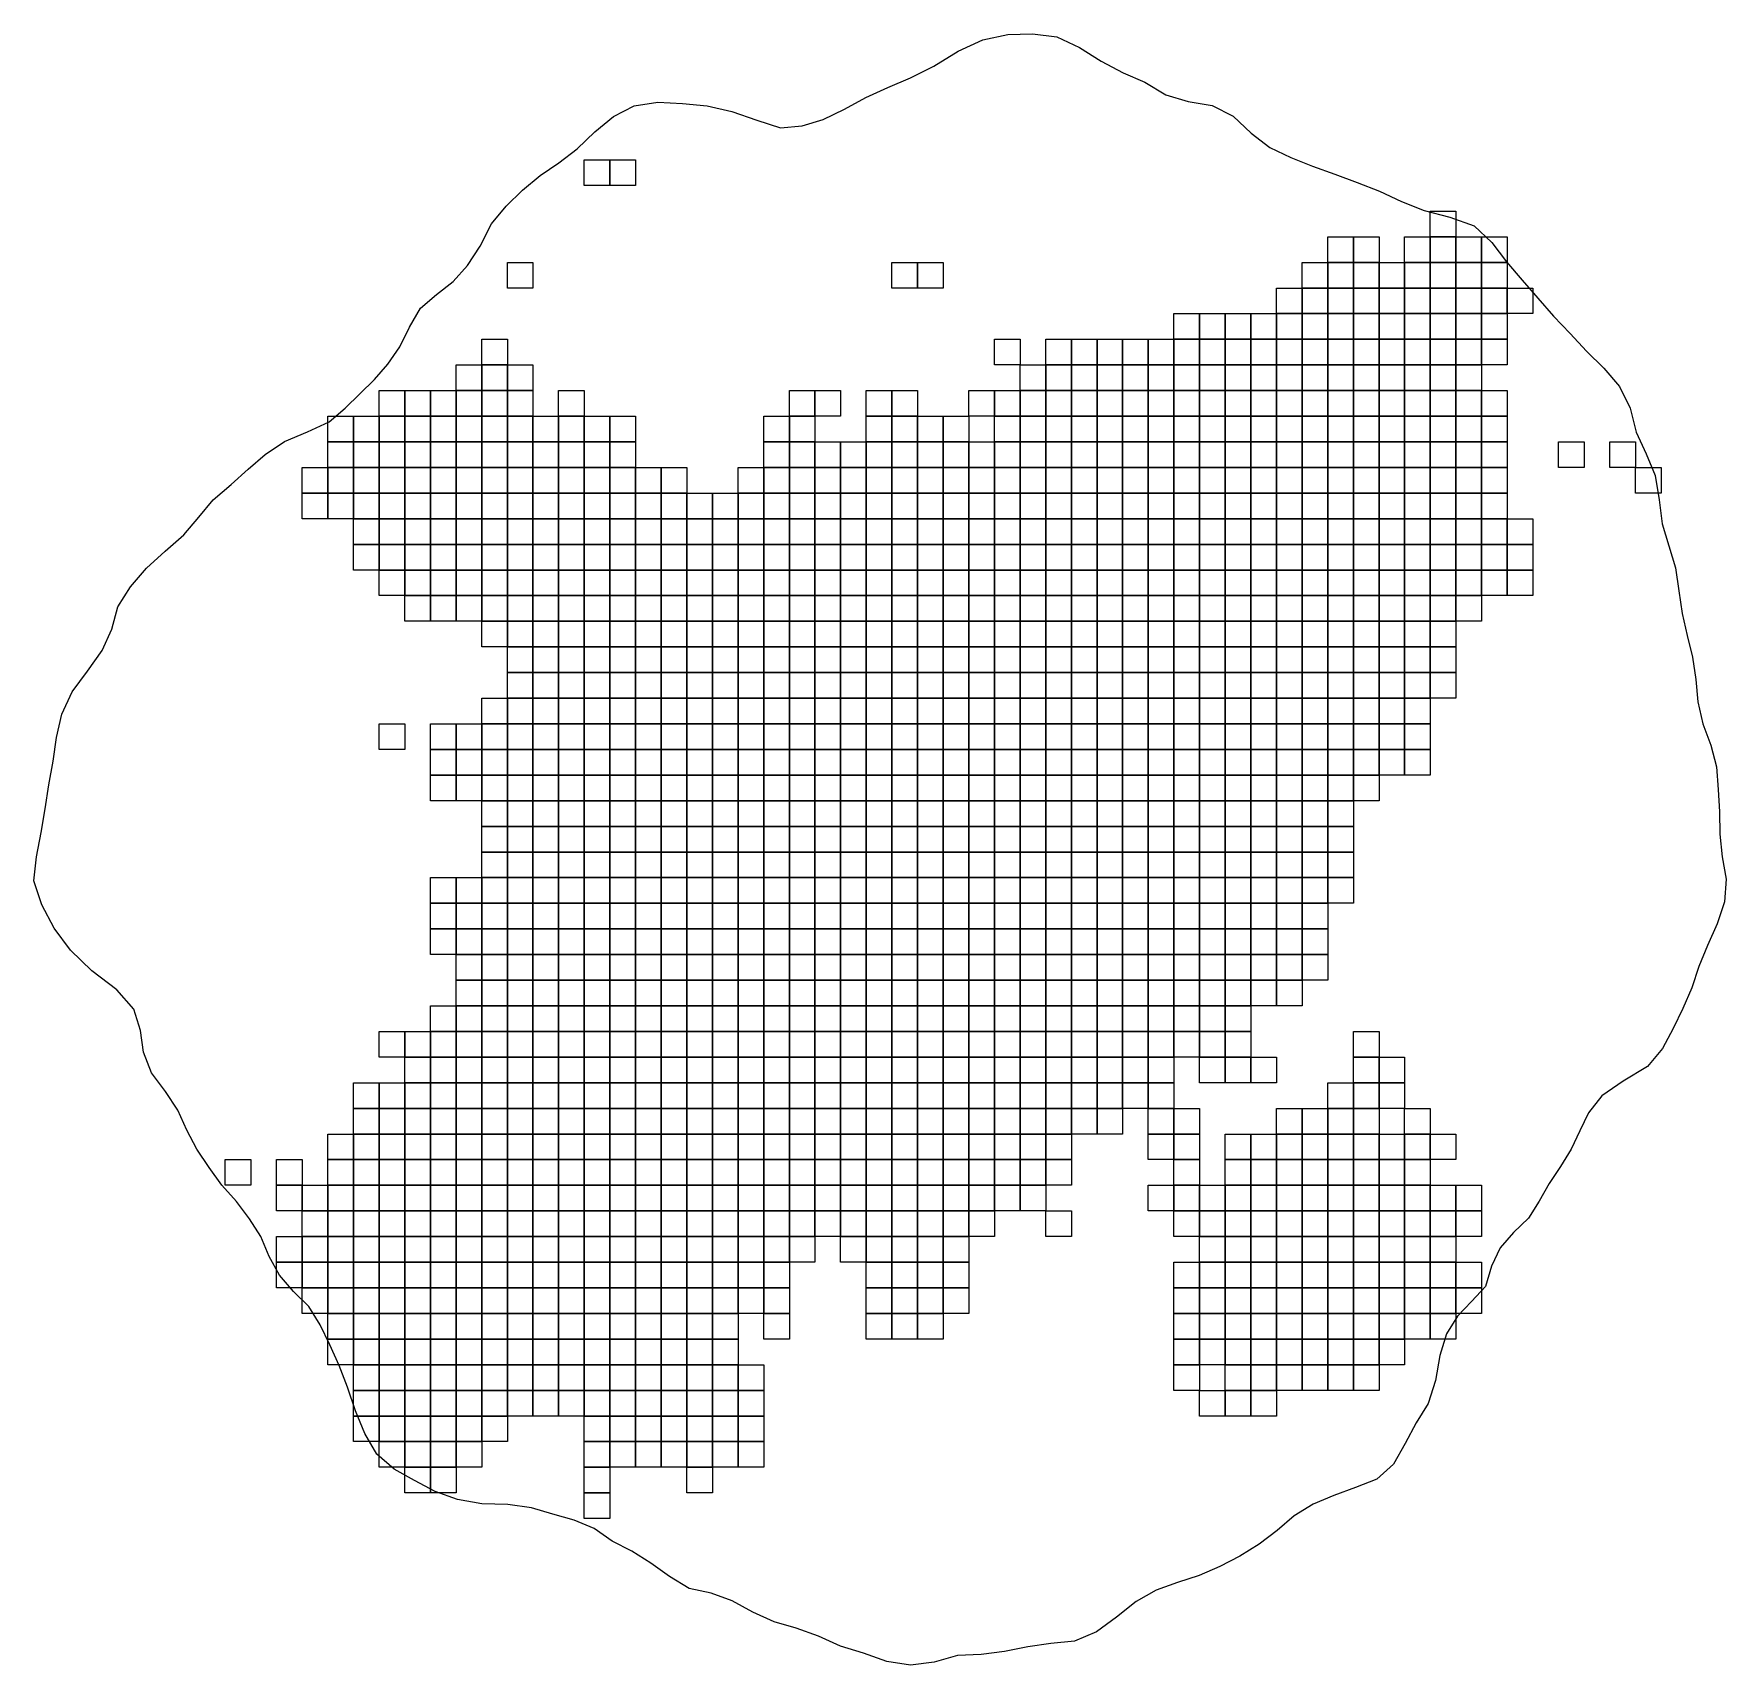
# Model space of a CAD drawing. Header units: metres. Extents: x 777 to 15299, y 1302 to 15301.
import ezdxf

# ---------------------------------------------------------------- set-up
doc = ezdxf.new("R2010")
doc.units = ezdxf.units.M
doc.layers.add('GRADE_DENSIDADE', color=5, linetype='CONTINUOUS')
doc.layers.add('LIMITE', color=7, linetype='CONTINUOUS')

msp = doc.modelspace()

# ---------------------------------------------------------------- linework, layer by layer
at = {"layer": 'GRADE_DENSIDADE'}
for points in [[(5500, 14220), (5720, 14220), (5720, 14000), (5500, 14000)], [(5720, 14220), (5940, 14220), (5940, 14000), (5720, 14000)], [(12760, 13780), (12980, 13780), (12980, 13560), (12760, 13560)], [(11880, 13560), (12100, 13560), (12100, 13340), (11880, 13340)], [(12100, 13560), (12320, 13560), (12320, 13340), (12100, 13340)], [(12540, 13560), (12760, 13560), (12760, 13340), (12540, 13340)], [(12760, 13560), (12980, 13560), (12980, 13340), (12760, 13340)], [(12980, 13560), (13200, 13560), (13200, 13340), (12980, 13340)], [(13200, 13560), (13420, 13560), (13420, 13340), (13200, 13340)], [(4840, 13340), (5060, 13340), (5060, 13120), (4840, 13120)], [(8140, 13340), (8360, 13340), (8360, 13120), (8140, 13120)], [(8360, 13340), (8580, 13340), (8580, 13120), (8360, 13120)], [(11660, 13340), (11880, 13340), (11880, 13120), (11660, 13120)], [(11880, 13340), (12100, 13340), (12100, 13120), (11880, 13120)], [(12100, 13340), (12320, 13340), (12320, 13120), (12100, 13120)], [(12320, 13340), (12540, 13340), (12540, 13120), (12320, 13120)], [(12540, 13340), (12760, 13340), (12760, 13120), (12540, 13120)], [(12760, 13340), (12980, 13340), (12980, 13120), (12760, 13120)], [(12980, 13340), (13200, 13340), (13200, 13120), (12980, 13120)], [(13200, 13340), (13420, 13340), (13420, 13120), (13200, 13120)], [(11440, 13120), (11660, 13120), (11660, 12900), (11440, 12900)], [(11660, 13120), (11880, 13120), (11880, 12900), (11660, 12900)], [(11880, 13120), (12100, 13120), (12100, 12900), (11880, 12900)], [(12100, 13120), (12320, 13120), (12320, 12900), (12100, 12900)], [(12320, 13120), (12540, 13120), (12540, 12900), (12320, 12900)], [(12540, 13120), (12760, 13120), (12760, 12900), (12540, 12900)], [(12760, 13120), (12980, 13120), (12980, 12900), (12760, 12900)], [(12980, 13120), (13200, 13120), (13200, 12900), (12980, 12900)], [(13200, 13120), (13420, 13120), (13420, 12900), (13200, 12900)], [(13420, 13120), (13640, 13120), (13640, 12900), (13420, 12900)], [(10560, 12900), (10780, 12900), (10780, 12680), (10560, 12680)], [(10780, 12900), (11000, 12900), (11000, 12680), (10780, 12680)], [(11000, 12900), (11220, 12900), (11220, 12680), (11000, 12680)], [(11220, 12900), (11440, 12900), (11440, 12680), (11220, 12680)], [(11440, 12900), (11660, 12900), (11660, 12680), (11440, 12680)], [(11660, 12900), (11880, 12900), (11880, 12680), (11660, 12680)], [(11880, 12900), (12100, 12900), (12100, 12680), (11880, 12680)], [(12100, 12900), (12320, 12900), (12320, 12680), (12100, 12680)], [(12320, 12900), (12540, 12900), (12540, 12680), (12320, 12680)], [(12540, 12900), (12760, 12900), (12760, 12680), (12540, 12680)], [(12760, 12900), (12980, 12900), (12980, 12680), (12760, 12680)], [(12980, 12900), (13200, 12900), (13200, 12680), (12980, 12680)], [(13200, 12900), (13420, 12900), (13420, 12680), (13200, 12680)], [(4620, 12680), (4840, 12680), (4840, 12460), (4620, 12460)], [(9020, 12680), (9240, 12680), (9240, 12460), (9020, 12460)], [(9460, 12680), (9680, 12680), (9680, 12460), (9460, 12460)], [(9680, 12680), (9900, 12680), (9900, 12460), (9680, 12460)], [(9900, 12680), (10120, 12680), (10120, 12460), (9900, 12460)], [(10120, 12680), (10340, 12680), (10340, 12460), (10120, 12460)], [(10340, 12680), (10560, 12680), (10560, 12460), (10340, 12460)], [(10560, 12680), (10780, 12680), (10780, 12460), (10560, 12460)], [(10780, 12680), (11000, 12680), (11000, 12460), (10780, 12460)], [(11000, 12680), (11220, 12680), (11220, 12460), (11000, 12460)], [(11220, 12680), (11440, 12680), (11440, 12460), (11220, 12460)], [(11440, 12680), (11660, 12680), (11660, 12460), (11440, 12460)], [(11660, 12680), (11880, 12680), (11880, 12460), (11660, 12460)], [(11880, 12680), (12100, 12680), (12100, 12460), (11880, 12460)], [(12100, 12680), (12320, 12680), (12320, 12460), (12100, 12460)], [(12320, 12680), (12540, 12680), (12540, 12460), (12320, 12460)], [(12540, 12680), (12760, 12680), (12760, 12460), (12540, 12460)], [(12760, 12680), (12980, 12680), (12980, 12460), (12760, 12460)], [(12980, 12680), (13200, 12680), (13200, 12460), (12980, 12460)], [(13200, 12680), (13420, 12680), (13420, 12460), (13200, 12460)], [(4400, 12460), (4620, 12460), (4620, 12240), (4400, 12240)], [(4620, 12460), (4840, 12460), (4840, 12240), (4620, 12240)], [(4840, 12460), (5060, 12460), (5060, 12240), (4840, 12240)], [(9240, 12460), (9460, 12460), (9460, 12240), (9240, 12240)], [(9460, 12460), (9680, 12460), (9680, 12240), (9460, 12240)], [(9680, 12460), (9900, 12460), (9900, 12240), (9680, 12240)], [(9900, 12460), (10120, 12460), (10120, 12240), (9900, 12240)], [(10120, 12460), (10340, 12460), (10340, 12240), (10120, 12240)], [(10340, 12460), (10560, 12460), (10560, 12240), (10340, 12240)], [(10560, 12460), (10780, 12460), (10780, 12240), (10560, 12240)], [(10780, 12460), (11000, 12460), (11000, 12240), (10780, 12240)], [(11000, 12460), (11220, 12460), (11220, 12240), (11000, 12240)], [(11220, 12460), (11440, 12460), (11440, 12240), (11220, 12240)], [(11440, 12460), (11660, 12460), (11660, 12240), (11440, 12240)], [(11660, 12460), (11880, 12460), (11880, 12240), (11660, 12240)], [(11880, 12460), (12100, 12460), (12100, 12240), (11880, 12240)], [(12100, 12460), (12320, 12460), (12320, 12240), (12100, 12240)], [(12320, 12460), (12540, 12460), (12540, 12240), (12320, 12240)], [(12540, 12460), (12760, 12460), (12760, 12240), (12540, 12240)], [(12760, 12460), (12980, 12460), (12980, 12240), (12760, 12240)], [(12980, 12460), (13200, 12460), (13200, 12240), (12980, 12240)], [(3740, 12240), (3960, 12240), (3960, 12020), (3740, 12020)], [(3960, 12240), (4180, 12240), (4180, 12020), (3960, 12020)], [(4180, 12240), (4400, 12240), (4400, 12020), (4180, 12020)], [(4400, 12240), (4620, 12240), (4620, 12020), (4400, 12020)], [(4620, 12240), (4840, 12240), (4840, 12020), (4620, 12020)], [(4840, 12240), (5060, 12240), (5060, 12020), (4840, 12020)], [(5280, 12240), (5500, 12240), (5500, 12020), (5280, 12020)], [(7260, 12240), (7480, 12240), (7480, 12020), (7260, 12020)], [(7480, 12240), (7700, 12240), (7700, 12020), (7480, 12020)], [(7920, 12240), (8140, 12240), (8140, 12020), (7920, 12020)], [(8140, 12240), (8360, 12240), (8360, 12020), (8140, 12020)], [(8800, 12240), (9020, 12240), (9020, 12020), (8800, 12020)], [(9020, 12240), (9240, 12240), (9240, 12020), (9020, 12020)], [(9240, 12240), (9460, 12240), (9460, 12020), (9240, 12020)], [(9460, 12240), (9680, 12240), (9680, 12020), (9460, 12020)], [(9680, 12240), (9900, 12240), (9900, 12020), (9680, 12020)], [(9900, 12240), (10120, 12240), (10120, 12020), (9900, 12020)], [(10120, 12240), (10340, 12240), (10340, 12020), (10120, 12020)], [(10340, 12240), (10560, 12240), (10560, 12020), (10340, 12020)], [(10560, 12240), (10780, 12240), (10780, 12020), (10560, 12020)], [(10780, 12240), (11000, 12240), (11000, 12020), (10780, 12020)], [(11000, 12240), (11220, 12240), (11220, 12020), (11000, 12020)], [(11220, 12240), (11440, 12240), (11440, 12020), (11220, 12020)], [(11440, 12240), (11660, 12240), (11660, 12020), (11440, 12020)], [(11660, 12240), (11880, 12240), (11880, 12020), (11660, 12020)], [(11880, 12240), (12100, 12240), (12100, 12020), (11880, 12020)], [(12100, 12240), (12320, 12240), (12320, 12020), (12100, 12020)], [(12320, 12240), (12540, 12240), (12540, 12020), (12320, 12020)], [(12540, 12240), (12760, 12240), (12760, 12020), (12540, 12020)], [(12760, 12240), (12980, 12240), (12980, 12020), (12760, 12020)], [(12980, 12240), (13200, 12240), (13200, 12020), (12980, 12020)], [(13200, 12240), (13420, 12240), (13420, 12020), (13200, 12020)], [(3300, 12020), (3520, 12020), (3520, 11800), (3300, 11800)], [(3520, 12020), (3740, 12020), (3740, 11800), (3520, 11800)], [(3740, 12020), (3960, 12020), (3960, 11800), (3740, 11800)], [(3960, 12020), (4180, 12020), (4180, 11800), (3960, 11800)], [(4180, 12020), (4400, 12020), (4400, 11800), (4180, 11800)], [(4400, 12020), (4620, 12020), (4620, 11800), (4400, 11800)], [(4620, 12020), (4840, 12020), (4840, 11800), (4620, 11800)], [(4840, 12020), (5060, 12020), (5060, 11800), (4840, 11800)], [(5060, 12020), (5280, 12020), (5280, 11800), (5060, 11800)], [(5280, 12020), (5500, 12020), (5500, 11800), (5280, 11800)], [(5500, 12020), (5720, 12020), (5720, 11800), (5500, 11800)], [(5720, 12020), (5940, 12020), (5940, 11800), (5720, 11800)], [(7040, 12020), (7260, 12020), (7260, 11800), (7040, 11800)], [(7260, 12020), (7480, 12020), (7480, 11800), (7260, 11800)], [(7920, 12020), (8140, 12020), (8140, 11800), (7920, 11800)], [(8140, 12020), (8360, 12020), (8360, 11800), (8140, 11800)], [(8360, 12020), (8580, 12020), (8580, 11800), (8360, 11800)], [(8580, 12020), (8800, 12020), (8800, 11800), (8580, 11800)], [(9020, 12020), (9240, 12020), (9240, 11800), (9020, 11800)], [(9240, 12020), (9460, 12020), (9460, 11800), (9240, 11800)], [(9460, 12020), (9680, 12020), (9680, 11800), (9460, 11800)], [(9680, 12020), (9900, 12020), (9900, 11800), (9680, 11800)], [(9900, 12020), (10120, 12020), (10120, 11800), (9900, 11800)], [(10120, 12020), (10340, 12020), (10340, 11800), (10120, 11800)], [(10340, 12020), (10560, 12020), (10560, 11800), (10340, 11800)], [(10560, 12020), (10780, 12020), (10780, 11800), (10560, 11800)], [(10780, 12020), (11000, 12020), (11000, 11800), (10780, 11800)], [(11000, 12020), (11220, 12020), (11220, 11800), (11000, 11800)], [(11220, 12020), (11440, 12020), (11440, 11800), (11220, 11800)], [(11440, 12020), (11660, 12020), (11660, 11800), (11440, 11800)], [(11660, 12020), (11880, 12020), (11880, 11800), (11660, 11800)], [(11880, 12020), (12100, 12020), (12100, 11800), (11880, 11800)], [(12100, 12020), (12320, 12020), (12320, 11800), (12100, 11800)], [(12320, 12020), (12540, 12020), (12540, 11800), (12320, 11800)], [(12540, 12020), (12760, 12020), (12760, 11800), (12540, 11800)], [(12760, 12020), (12980, 12020), (12980, 11800), (12760, 11800)], [(12980, 12020), (13200, 12020), (13200, 11800), (12980, 11800)], [(13200, 12020), (13420, 12020), (13420, 11800), (13200, 11800)], [(3300, 11800), (3520, 11800), (3520, 11580), (3300, 11580)], [(3520, 11800), (3740, 11800), (3740, 11580), (3520, 11580)], [(3740, 11800), (3960, 11800), (3960, 11580), (3740, 11580)], [(3960, 11800), (4180, 11800), (4180, 11580), (3960, 11580)], [(4180, 11800), (4400, 11800), (4400, 11580), (4180, 11580)], [(4400, 11800), (4620, 11800), (4620, 11580), (4400, 11580)], [(4620, 11800), (4840, 11800), (4840, 11580), (4620, 11580)], [(4840, 11800), (5060, 11800), (5060, 11580), (4840, 11580)], [(5060, 11800), (5280, 11800), (5280, 11580), (5060, 11580)], [(5280, 11800), (5500, 11800), (5500, 11580), (5280, 11580)], [(5500, 11800), (5720, 11800), (5720, 11580), (5500, 11580)], [(5720, 11800), (5940, 11800), (5940, 11580), (5720, 11580)], [(7040, 11800), (7260, 11800), (7260, 11580), (7040, 11580)], [(7260, 11800), (7480, 11800), (7480, 11580), (7260, 11580)], [(7480, 11800), (7700, 11800), (7700, 11580), (7480, 11580)], [(7700, 11800), (7920, 11800), (7920, 11580), (7700, 11580)], [(7920, 11800), (8140, 11800), (8140, 11580), (7920, 11580)], [(8140, 11800), (8360, 11800), (8360, 11580), (8140, 11580)], [(8360, 11800), (8580, 11800), (8580, 11580), (8360, 11580)], [(8580, 11800), (8800, 11800), (8800, 11580), (8580, 11580)], [(8800, 11800), (9020, 11800), (9020, 11580), (8800, 11580)], [(9020, 11800), (9240, 11800), (9240, 11580), (9020, 11580)], [(9240, 11800), (9460, 11800), (9460, 11580), (9240, 11580)], [(9460, 11800), (9680, 11800), (9680, 11580), (9460, 11580)], [(9680, 11800), (9900, 11800), (9900, 11580), (9680, 11580)], [(9900, 11800), (10120, 11800), (10120, 11580), (9900, 11580)], [(10120, 11800), (10340, 11800), (10340, 11580), (10120, 11580)], [(10340, 11800), (10560, 11800), (10560, 11580), (10340, 11580)], [(10560, 11800), (10780, 11800), (10780, 11580), (10560, 11580)], [(10780, 11800), (11000, 11800), (11000, 11580), (10780, 11580)], [(11000, 11800), (11220, 11800), (11220, 11580), (11000, 11580)], [(11220, 11800), (11440, 11800), (11440, 11580), (11220, 11580)], [(11440, 11800), (11660, 11800), (11660, 11580), (11440, 11580)], [(11660, 11800), (11880, 11800), (11880, 11580), (11660, 11580)], [(11880, 11800), (12100, 11800), (12100, 11580), (11880, 11580)], [(12100, 11800), (12320, 11800), (12320, 11580), (12100, 11580)], [(12320, 11800), (12540, 11800), (12540, 11580), (12320, 11580)], [(12540, 11800), (12760, 11800), (12760, 11580), (12540, 11580)], [(12760, 11800), (12980, 11800), (12980, 11580), (12760, 11580)], [(12980, 11800), (13200, 11800), (13200, 11580), (12980, 11580)], [(13200, 11800), (13420, 11800), (13420, 11580), (13200, 11580)], [(13860, 11800), (14080, 11800), (14080, 11580), (13860, 11580)], [(14300, 11800), (14520, 11800), (14520, 11580), (14300, 11580)], [(3080, 11580), (3300, 11580), (3300, 11360), (3080, 11360)], [(3300, 11580), (3520, 11580), (3520, 11360), (3300, 11360)], [(3520, 11580), (3740, 11580), (3740, 11360), (3520, 11360)], [(3740, 11580), (3960, 11580), (3960, 11360), (3740, 11360)], [(3960, 11580), (4180, 11580), (4180, 11360), (3960, 11360)], [(4180, 11580), (4400, 11580), (4400, 11360), (4180, 11360)], [(4400, 11580), (4620, 11580), (4620, 11360), (4400, 11360)], [(4620, 11580), (4840, 11580), (4840, 11360), (4620, 11360)], [(4840, 11580), (5060, 11580), (5060, 11360), (4840, 11360)], [(5060, 11580), (5280, 11580), (5280, 11360), (5060, 11360)], [(5280, 11580), (5500, 11580), (5500, 11360), (5280, 11360)], [(5500, 11580), (5720, 11580), (5720, 11360), (5500, 11360)], [(5720, 11580), (5940, 11580), (5940, 11360), (5720, 11360)], [(5940, 11580), (6160, 11580), (6160, 11360), (5940, 11360)], [(6160, 11580), (6380, 11580), (6380, 11360), (6160, 11360)], [(6820, 11580), (7040, 11580), (7040, 11360), (6820, 11360)], [(7040, 11580), (7260, 11580), (7260, 11360), (7040, 11360)], [(7260, 11580), (7480, 11580), (7480, 11360), (7260, 11360)], [(7480, 11580), (7700, 11580), (7700, 11360), (7480, 11360)], [(7700, 11580), (7920, 11580), (7920, 11360), (7700, 11360)], [(7920, 11580), (8140, 11580), (8140, 11360), (7920, 11360)], [(8140, 11580), (8360, 11580), (8360, 11360), (8140, 11360)], [(8360, 11580), (8580, 11580), (8580, 11360), (8360, 11360)], [(8580, 11580), (8800, 11580), (8800, 11360), (8580, 11360)], [(8800, 11580), (9020, 11580), (9020, 11360), (8800, 11360)], [(9020, 11580), (9240, 11580), (9240, 11360), (9020, 11360)], [(9240, 11580), (9460, 11580), (9460, 11360), (9240, 11360)], [(9460, 11580), (9680, 11580), (9680, 11360), (9460, 11360)], [(9680, 11580), (9900, 11580), (9900, 11360), (9680, 11360)], [(9900, 11580), (10120, 11580), (10120, 11360), (9900, 11360)], [(10120, 11580), (10340, 11580), (10340, 11360), (10120, 11360)], [(10340, 11580), (10560, 11580), (10560, 11360), (10340, 11360)], [(10560, 11580), (10780, 11580), (10780, 11360), (10560, 11360)], [(10780, 11580), (11000, 11580), (11000, 11360), (10780, 11360)], [(11000, 11580), (11220, 11580), (11220, 11360), (11000, 11360)], [(11220, 11580), (11440, 11580), (11440, 11360), (11220, 11360)], [(11440, 11580), (11660, 11580), (11660, 11360), (11440, 11360)], [(11660, 11580), (11880, 11580), (11880, 11360), (11660, 11360)], [(11880, 11580), (12100, 11580), (12100, 11360), (11880, 11360)], [(12100, 11580), (12320, 11580), (12320, 11360), (12100, 11360)], [(12320, 11580), (12540, 11580), (12540, 11360), (12320, 11360)], [(12540, 11580), (12760, 11580), (12760, 11360), (12540, 11360)], [(12760, 11580), (12980, 11580), (12980, 11360), (12760, 11360)], [(12980, 11580), (13200, 11580), (13200, 11360), (12980, 11360)], [(13200, 11580), (13420, 11580), (13420, 11360), (13200, 11360)], [(14520, 11580), (14740, 11580), (14740, 11360), (14520, 11360)], [(3080, 11360), (3300, 11360), (3300, 11140), (3080, 11140)], [(3300, 11360), (3520, 11360), (3520, 11140), (3300, 11140)], [(3520, 11360), (3740, 11360), (3740, 11140), (3520, 11140)], [(3740, 11360), (3960, 11360), (3960, 11140), (3740, 11140)], [(3960, 11360), (4180, 11360), (4180, 11140), (3960, 11140)], [(4180, 11360), (4400, 11360), (4400, 11140), (4180, 11140)], [(4400, 11360), (4620, 11360), (4620, 11140), (4400, 11140)], [(4620, 11360), (4840, 11360), (4840, 11140), (4620, 11140)], [(4840, 11360), (5060, 11360), (5060, 11140), (4840, 11140)], [(5060, 11360), (5280, 11360), (5280, 11140), (5060, 11140)], [(5280, 11360), (5500, 11360), (5500, 11140), (5280, 11140)], [(5500, 11360), (5720, 11360), (5720, 11140), (5500, 11140)], [(5720, 11360), (5940, 11360), (5940, 11140), (5720, 11140)], [(5940, 11360), (6160, 11360), (6160, 11140), (5940, 11140)], [(6160, 11360), (6380, 11360), (6380, 11140), (6160, 11140)], [(6380, 11360), (6600, 11360), (6600, 11140), (6380, 11140)], [(6600, 11360), (6820, 11360), (6820, 11140), (6600, 11140)], [(6820, 11360), (7040, 11360), (7040, 11140), (6820, 11140)], [(7040, 11360), (7260, 11360), (7260, 11140), (7040, 11140)], [(7260, 11360), (7480, 11360), (7480, 11140), (7260, 11140)], [(7480, 11360), (7700, 11360), (7700, 11140), (7480, 11140)], [(7700, 11360), (7920, 11360), (7920, 11140), (7700, 11140)], [(7920, 11360), (8140, 11360), (8140, 11140), (7920, 11140)], [(8140, 11360), (8360, 11360), (8360, 11140), (8140, 11140)], [(8360, 11360), (8580, 11360), (8580, 11140), (8360, 11140)], [(8580, 11360), (8800, 11360), (8800, 11140), (8580, 11140)], [(8800, 11360), (9020, 11360), (9020, 11140), (8800, 11140)], [(9020, 11360), (9240, 11360), (9240, 11140), (9020, 11140)], [(9240, 11360), (9460, 11360), (9460, 11140), (9240, 11140)], [(9460, 11360), (9680, 11360), (9680, 11140), (9460, 11140)], [(9680, 11360), (9900, 11360), (9900, 11140), (9680, 11140)], [(9900, 11360), (10120, 11360), (10120, 11140), (9900, 11140)], [(10120, 11360), (10340, 11360), (10340, 11140), (10120, 11140)], [(10340, 11360), (10560, 11360), (10560, 11140), (10340, 11140)], [(10560, 11360), (10780, 11360), (10780, 11140), (10560, 11140)], [(10780, 11360), (11000, 11360), (11000, 11140), (10780, 11140)], [(11000, 11360), (11220, 11360), (11220, 11140), (11000, 11140)], [(11220, 11360), (11440, 11360), (11440, 11140), (11220, 11140)], [(11440, 11360), (11660, 11360), (11660, 11140), (11440, 11140)], [(11660, 11360), (11880, 11360), (11880, 11140), (11660, 11140)], [(11880, 11360), (12100, 11360), (12100, 11140), (11880, 11140)], [(12100, 11360), (12320, 11360), (12320, 11140), (12100, 11140)], [(12320, 11360), (12540, 11360), (12540, 11140), (12320, 11140)], [(12540, 11360), (12760, 11360), (12760, 11140), (12540, 11140)], [(12760, 11360), (12980, 11360), (12980, 11140), (12760, 11140)], [(12980, 11360), (13200, 11360), (13200, 11140), (12980, 11140)], [(13200, 11360), (13420, 11360), (13420, 11140), (13200, 11140)], [(3520, 11140), (3740, 11140), (3740, 10920), (3520, 10920)], [(3740, 11140), (3960, 11140), (3960, 10920), (3740, 10920)], [(3960, 11140), (4180, 11140), (4180, 10920), (3960, 10920)], [(4180, 11140), (4400, 11140), (4400, 10920), (4180, 10920)], [(4400, 11140), (4620, 11140), (4620, 10920), (4400, 10920)], [(4620, 11140), (4840, 11140), (4840, 10920), (4620, 10920)], [(4840, 11140), (5060, 11140), (5060, 10920), (4840, 10920)], [(5060, 11140), (5280, 11140), (5280, 10920), (5060, 10920)], [(5280, 11140), (5500, 11140), (5500, 10920), (5280, 10920)], [(5500, 11140), (5720, 11140), (5720, 10920), (5500, 10920)], [(5720, 11140), (5940, 11140), (5940, 10920), (5720, 10920)], [(5940, 11140), (6160, 11140), (6160, 10920), (5940, 10920)], [(6160, 11140), (6380, 11140), (6380, 10920), (6160, 10920)], [(6380, 11140), (6600, 11140), (6600, 10920), (6380, 10920)], [(6600, 11140), (6820, 11140), (6820, 10920), (6600, 10920)], [(6820, 11140), (7040, 11140), (7040, 10920), (6820, 10920)], [(7040, 11140), (7260, 11140), (7260, 10920), (7040, 10920)], [(7260, 11140), (7480, 11140), (7480, 10920), (7260, 10920)], [(7480, 11140), (7700, 11140), (7700, 10920), (7480, 10920)], [(7700, 11140), (7920, 11140), (7920, 10920), (7700, 10920)], [(7920, 11140), (8140, 11140), (8140, 10920), (7920, 10920)], [(8140, 11140), (8360, 11140), (8360, 10920), (8140, 10920)], [(8360, 11140), (8580, 11140), (8580, 10920), (8360, 10920)], [(8580, 11140), (8800, 11140), (8800, 10920), (8580, 10920)], [(8800, 11140), (9020, 11140), (9020, 10920), (8800, 10920)], [(9020, 11140), (9240, 11140), (9240, 10920), (9020, 10920)], [(9240, 11140), (9460, 11140), (9460, 10920), (9240, 10920)], [(9460, 11140), (9680, 11140), (9680, 10920), (9460, 10920)], [(9680, 11140), (9900, 11140), (9900, 10920), (9680, 10920)], [(9900, 11140), (10120, 11140), (10120, 10920), (9900, 10920)], [(10120, 11140), (10340, 11140), (10340, 10920), (10120, 10920)], [(10340, 11140), (10560, 11140), (10560, 10920), (10340, 10920)], [(10560, 11140), (10780, 11140), (10780, 10920), (10560, 10920)], [(10780, 11140), (11000, 11140), (11000, 10920), (10780, 10920)], [(11000, 11140), (11220, 11140), (11220, 10920), (11000, 10920)], [(11220, 11140), (11440, 11140), (11440, 10920), (11220, 10920)], [(11440, 11140), (11660, 11140), (11660, 10920), (11440, 10920)], [(11660, 11140), (11880, 11140), (11880, 10920), (11660, 10920)], [(11880, 11140), (12100, 11140), (12100, 10920), (11880, 10920)], [(12100, 11140), (12320, 11140), (12320, 10920), (12100, 10920)], [(12320, 11140), (12540, 11140), (12540, 10920), (12320, 10920)], [(12540, 11140), (12760, 11140), (12760, 10920), (12540, 10920)], [(12760, 11140), (12980, 11140), (12980, 10920), (12760, 10920)], [(12980, 11140), (13200, 11140), (13200, 10920), (12980, 10920)], [(13200, 11140), (13420, 11140), (13420, 10920), (13200, 10920)], [(13420, 11140), (13640, 11140), (13640, 10920), (13420, 10920)], [(3520, 10920), (3740, 10920), (3740, 10700), (3520, 10700)], [(3740, 10920), (3960, 10920), (3960, 10700), (3740, 10700)], [(3960, 10920), (4180, 10920), (4180, 10700), (3960, 10700)], [(4180, 10920), (4400, 10920), (4400, 10700), (4180, 10700)], [(4400, 10920), (4620, 10920), (4620, 10700), (4400, 10700)], [(4620, 10920), (4840, 10920), (4840, 10700), (4620, 10700)], [(4840, 10920), (5060, 10920), (5060, 10700), (4840, 10700)], [(5060, 10920), (5280, 10920), (5280, 10700), (5060, 10700)], [(5280, 10920), (5500, 10920), (5500, 10700), (5280, 10700)], [(5500, 10920), (5720, 10920), (5720, 10700), (5500, 10700)], [(5720, 10920), (5940, 10920), (5940, 10700), (5720, 10700)], [(5940, 10920), (6160, 10920), (6160, 10700), (5940, 10700)], [(6160, 10920), (6380, 10920), (6380, 10700), (6160, 10700)], [(6380, 10920), (6600, 10920), (6600, 10700), (6380, 10700)], [(6600, 10920), (6820, 10920), (6820, 10700), (6600, 10700)], [(6820, 10920), (7040, 10920), (7040, 10700), (6820, 10700)], [(7040, 10920), (7260, 10920), (7260, 10700), (7040, 10700)], [(7260, 10920), (7480, 10920), (7480, 10700), (7260, 10700)], [(7480, 10920), (7700, 10920), (7700, 10700), (7480, 10700)], [(7700, 10920), (7920, 10920), (7920, 10700), (7700, 10700)], [(7920, 10920), (8140, 10920), (8140, 10700), (7920, 10700)], [(8140, 10920), (8360, 10920), (8360, 10700), (8140, 10700)], [(8360, 10920), (8580, 10920), (8580, 10700), (8360, 10700)], [(8580, 10920), (8800, 10920), (8800, 10700), (8580, 10700)], [(8800, 10920), (9020, 10920), (9020, 10700), (8800, 10700)], [(9020, 10920), (9240, 10920), (9240, 10700), (9020, 10700)], [(9240, 10920), (9460, 10920), (9460, 10700), (9240, 10700)], [(9460, 10920), (9680, 10920), (9680, 10700), (9460, 10700)], [(9680, 10920), (9900, 10920), (9900, 10700), (9680, 10700)], [(9900, 10920), (10120, 10920), (10120, 10700), (9900, 10700)], [(10120, 10920), (10340, 10920), (10340, 10700), (10120, 10700)], [(10340, 10920), (10560, 10920), (10560, 10700), (10340, 10700)], [(10560, 10920), (10780, 10920), (10780, 10700), (10560, 10700)], [(10780, 10920), (11000, 10920), (11000, 10700), (10780, 10700)], [(11000, 10920), (11220, 10920), (11220, 10700), (11000, 10700)], [(11220, 10920), (11440, 10920), (11440, 10700), (11220, 10700)], [(11440, 10920), (11660, 10920), (11660, 10700), (11440, 10700)], [(11660, 10920), (11880, 10920), (11880, 10700), (11660, 10700)], [(11880, 10920), (12100, 10920), (12100, 10700), (11880, 10700)], [(12100, 10920), (12320, 10920), (12320, 10700), (12100, 10700)], [(12320, 10920), (12540, 10920), (12540, 10700), (12320, 10700)], [(12540, 10920), (12760, 10920), (12760, 10700), (12540, 10700)], [(12760, 10920), (12980, 10920), (12980, 10700), (12760, 10700)], [(12980, 10920), (13200, 10920), (13200, 10700), (12980, 10700)], [(13200, 10920), (13420, 10920), (13420, 10700), (13200, 10700)], [(13420, 10920), (13640, 10920), (13640, 10700), (13420, 10700)], [(3740, 10700), (3960, 10700), (3960, 10480), (3740, 10480)], [(3960, 10700), (4180, 10700), (4180, 10480), (3960, 10480)], [(4180, 10700), (4400, 10700), (4400, 10480), (4180, 10480)], [(4400, 10700), (4620, 10700), (4620, 10480), (4400, 10480)], [(4620, 10700), (4840, 10700), (4840, 10480), (4620, 10480)], [(4840, 10700), (5060, 10700), (5060, 10480), (4840, 10480)], [(5060, 10700), (5280, 10700), (5280, 10480), (5060, 10480)], [(5280, 10700), (5500, 10700), (5500, 10480), (5280, 10480)], [(5500, 10700), (5720, 10700), (5720, 10480), (5500, 10480)], [(5720, 10700), (5940, 10700), (5940, 10480), (5720, 10480)], [(5940, 10700), (6160, 10700), (6160, 10480), (5940, 10480)], [(6160, 10700), (6380, 10700), (6380, 10480), (6160, 10480)], [(6380, 10700), (6600, 10700), (6600, 10480), (6380, 10480)], [(6600, 10700), (6820, 10700), (6820, 10480), (6600, 10480)], [(6820, 10700), (7040, 10700), (7040, 10480), (6820, 10480)], [(7040, 10700), (7260, 10700), (7260, 10480), (7040, 10480)], [(7260, 10700), (7480, 10700), (7480, 10480), (7260, 10480)], [(7480, 10700), (7700, 10700), (7700, 10480), (7480, 10480)], [(7700, 10700), (7920, 10700), (7920, 10480), (7700, 10480)], [(7920, 10700), (8140, 10700), (8140, 10480), (7920, 10480)], [(8140, 10700), (8360, 10700), (8360, 10480), (8140, 10480)], [(8360, 10700), (8580, 10700), (8580, 10480), (8360, 10480)], [(8580, 10700), (8800, 10700), (8800, 10480), (8580, 10480)], [(8800, 10700), (9020, 10700), (9020, 10480), (8800, 10480)], [(9020, 10700), (9240, 10700), (9240, 10480), (9020, 10480)], [(9240, 10700), (9460, 10700), (9460, 10480), (9240, 10480)], [(9460, 10700), (9680, 10700), (9680, 10480), (9460, 10480)], [(9680, 10700), (9900, 10700), (9900, 10480), (9680, 10480)], [(9900, 10700), (10120, 10700), (10120, 10480), (9900, 10480)], [(10120, 10700), (10340, 10700), (10340, 10480), (10120, 10480)], [(10340, 10700), (10560, 10700), (10560, 10480), (10340, 10480)], [(10560, 10700), (10780, 10700), (10780, 10480), (10560, 10480)], [(10780, 10700), (11000, 10700), (11000, 10480), (10780, 10480)], [(11000, 10700), (11220, 10700), (11220, 10480), (11000, 10480)], [(11220, 10700), (11440, 10700), (11440, 10480), (11220, 10480)], [(11440, 10700), (11660, 10700), (11660, 10480), (11440, 10480)], [(11660, 10700), (11880, 10700), (11880, 10480), (11660, 10480)], [(11880, 10700), (12100, 10700), (12100, 10480), (11880, 10480)], [(12100, 10700), (12320, 10700), (12320, 10480), (12100, 10480)], [(12320, 10700), (12540, 10700), (12540, 10480), (12320, 10480)], [(12540, 10700), (12760, 10700), (12760, 10480), (12540, 10480)], [(12760, 10700), (12980, 10700), (12980, 10480), (12760, 10480)], [(12980, 10700), (13200, 10700), (13200, 10480), (12980, 10480)], [(13200, 10700), (13420, 10700), (13420, 10480), (13200, 10480)], [(13420, 10700), (13640, 10700), (13640, 10480), (13420, 10480)], [(3960, 10480), (4180, 10480), (4180, 10260), (3960, 10260)], [(4180, 10480), (4400, 10480), (4400, 10260), (4180, 10260)], [(4400, 10480), (4620, 10480), (4620, 10260), (4400, 10260)], [(4620, 10480), (4840, 10480), (4840, 10260), (4620, 10260)], [(4840, 10480), (5060, 10480), (5060, 10260), (4840, 10260)], [(5060, 10480), (5280, 10480), (5280, 10260), (5060, 10260)], [(5280, 10480), (5500, 10480), (5500, 10260), (5280, 10260)], [(5500, 10480), (5720, 10480), (5720, 10260), (5500, 10260)], [(5720, 10480), (5940, 10480), (5940, 10260), (5720, 10260)], [(5940, 10480), (6160, 10480), (6160, 10260), (5940, 10260)], [(6160, 10480), (6380, 10480), (6380, 10260), (6160, 10260)], [(6380, 10480), (6600, 10480), (6600, 10260), (6380, 10260)], [(6600, 10480), (6820, 10480), (6820, 10260), (6600, 10260)], [(6820, 10480), (7040, 10480), (7040, 10260), (6820, 10260)], [(7040, 10480), (7260, 10480), (7260, 10260), (7040, 10260)], [(7260, 10480), (7480, 10480), (7480, 10260), (7260, 10260)], [(7480, 10480), (7700, 10480), (7700, 10260), (7480, 10260)], [(7700, 10480), (7920, 10480), (7920, 10260), (7700, 10260)], [(7920, 10480), (8140, 10480), (8140, 10260), (7920, 10260)], [(8140, 10480), (8360, 10480), (8360, 10260), (8140, 10260)], [(8360, 10480), (8580, 10480), (8580, 10260), (8360, 10260)], [(8580, 10480), (8800, 10480), (8800, 10260), (8580, 10260)], [(8800, 10480), (9020, 10480), (9020, 10260), (8800, 10260)], [(9020, 10480), (9240, 10480), (9240, 10260), (9020, 10260)], [(9240, 10480), (9460, 10480), (9460, 10260), (9240, 10260)], [(9460, 10480), (9680, 10480), (9680, 10260), (9460, 10260)], [(9680, 10480), (9900, 10480), (9900, 10260), (9680, 10260)], [(9900, 10480), (10120, 10480), (10120, 10260), (9900, 10260)], [(10120, 10480), (10340, 10480), (10340, 10260), (10120, 10260)], [(10340, 10480), (10560, 10480), (10560, 10260), (10340, 10260)], [(10560, 10480), (10780, 10480), (10780, 10260), (10560, 10260)], [(10780, 10480), (11000, 10480), (11000, 10260), (10780, 10260)], [(11000, 10480), (11220, 10480), (11220, 10260), (11000, 10260)], [(11220, 10480), (11440, 10480), (11440, 10260), (11220, 10260)], [(11440, 10480), (11660, 10480), (11660, 10260), (11440, 10260)], [(11660, 10480), (11880, 10480), (11880, 10260), (11660, 10260)], [(11880, 10480), (12100, 10480), (12100, 10260), (11880, 10260)], [(12100, 10480), (12320, 10480), (12320, 10260), (12100, 10260)], [(12320, 10480), (12540, 10480), (12540, 10260), (12320, 10260)], [(12540, 10480), (12760, 10480), (12760, 10260), (12540, 10260)], [(12760, 10480), (12980, 10480), (12980, 10260), (12760, 10260)], [(12980, 10480), (13200, 10480), (13200, 10260), (12980, 10260)], [(4620, 10260), (4840, 10260), (4840, 10040), (4620, 10040)], [(4840, 10260), (5060, 10260), (5060, 10040), (4840, 10040)], [(5060, 10260), (5280, 10260), (5280, 10040), (5060, 10040)], [(5280, 10260), (5500, 10260), (5500, 10040), (5280, 10040)], [(5500, 10260), (5720, 10260), (5720, 10040), (5500, 10040)], [(5720, 10260), (5940, 10260), (5940, 10040), (5720, 10040)], [(5940, 10260), (6160, 10260), (6160, 10040), (5940, 10040)], [(6160, 10260), (6380, 10260), (6380, 10040), (6160, 10040)], [(6380, 10260), (6600, 10260), (6600, 10040), (6380, 10040)], [(6600, 10260), (6820, 10260), (6820, 10040), (6600, 10040)], [(6820, 10260), (7040, 10260), (7040, 10040), (6820, 10040)], [(7040, 10260), (7260, 10260), (7260, 10040), (7040, 10040)], [(7260, 10260), (7480, 10260), (7480, 10040), (7260, 10040)], [(7480, 10260), (7700, 10260), (7700, 10040), (7480, 10040)], [(7700, 10260), (7920, 10260), (7920, 10040), (7700, 10040)], [(7920, 10260), (8140, 10260), (8140, 10040), (7920, 10040)], [(8140, 10260), (8360, 10260), (8360, 10040), (8140, 10040)], [(8360, 10260), (8580, 10260), (8580, 10040), (8360, 10040)], [(8580, 10260), (8800, 10260), (8800, 10040), (8580, 10040)], [(8800, 10260), (9020, 10260), (9020, 10040), (8800, 10040)], [(9020, 10260), (9240, 10260), (9240, 10040), (9020, 10040)], [(9240, 10260), (9460, 10260), (9460, 10040), (9240, 10040)], [(9460, 10260), (9680, 10260), (9680, 10040), (9460, 10040)], [(9680, 10260), (9900, 10260), (9900, 10040), (9680, 10040)], [(9900, 10260), (10120, 10260), (10120, 10040), (9900, 10040)], [(10120, 10260), (10340, 10260), (10340, 10040), (10120, 10040)], [(10340, 10260), (10560, 10260), (10560, 10040), (10340, 10040)], [(10560, 10260), (10780, 10260), (10780, 10040), (10560, 10040)], [(10780, 10260), (11000, 10260), (11000, 10040), (10780, 10040)], [(11000, 10260), (11220, 10260), (11220, 10040), (11000, 10040)], [(11220, 10260), (11440, 10260), (11440, 10040), (11220, 10040)], [(11440, 10260), (11660, 10260), (11660, 10040), (11440, 10040)], [(11660, 10260), (11880, 10260), (11880, 10040), (11660, 10040)], [(11880, 10260), (12100, 10260), (12100, 10040), (11880, 10040)], [(12100, 10260), (12320, 10260), (12320, 10040), (12100, 10040)], [(12320, 10260), (12540, 10260), (12540, 10040), (12320, 10040)], [(12540, 10260), (12760, 10260), (12760, 10040), (12540, 10040)], [(12760, 10260), (12980, 10260), (12980, 10040), (12760, 10040)], [(4840, 10040), (5060, 10040), (5060, 9820), (4840, 9820)], [(5060, 10040), (5280, 10040), (5280, 9820), (5060, 9820)], [(5280, 10040), (5500, 10040), (5500, 9820), (5280, 9820)], [(5500, 10040), (5720, 10040), (5720, 9820), (5500, 9820)], [(5720, 10040), (5940, 10040), (5940, 9820), (5720, 9820)], [(5940, 10040), (6160, 10040), (6160, 9820), (5940, 9820)], [(6160, 10040), (6380, 10040), (6380, 9820), (6160, 9820)], [(6380, 10040), (6600, 10040), (6600, 9820), (6380, 9820)], [(6600, 10040), (6820, 10040), (6820, 9820), (6600, 9820)], [(6820, 10040), (7040, 10040), (7040, 9820), (6820, 9820)], [(7040, 10040), (7260, 10040), (7260, 9820), (7040, 9820)], [(7260, 10040), (7480, 10040), (7480, 9820), (7260, 9820)], [(7480, 10040), (7700, 10040), (7700, 9820), (7480, 9820)], [(7700, 10040), (7920, 10040), (7920, 9820), (7700, 9820)], [(7920, 10040), (8140, 10040), (8140, 9820), (7920, 9820)], [(8140, 10040), (8360, 10040), (8360, 9820), (8140, 9820)], [(8360, 10040), (8580, 10040), (8580, 9820), (8360, 9820)], [(8580, 10040), (8800, 10040), (8800, 9820), (8580, 9820)], [(8800, 10040), (9020, 10040), (9020, 9820), (8800, 9820)], [(9020, 10040), (9240, 10040), (9240, 9820), (9020, 9820)], [(9240, 10040), (9460, 10040), (9460, 9820), (9240, 9820)], [(9460, 10040), (9680, 10040), (9680, 9820), (9460, 9820)], [(9680, 10040), (9900, 10040), (9900, 9820), (9680, 9820)], [(9900, 10040), (10120, 10040), (10120, 9820), (9900, 9820)], [(10120, 10040), (10340, 10040), (10340, 9820), (10120, 9820)], [(10340, 10040), (10560, 10040), (10560, 9820), (10340, 9820)], [(10560, 10040), (10780, 10040), (10780, 9820), (10560, 9820)], [(10780, 10040), (11000, 10040), (11000, 9820), (10780, 9820)], [(11000, 10040), (11220, 10040), (11220, 9820), (11000, 9820)], [(11220, 10040), (11440, 10040), (11440, 9820), (11220, 9820)], [(11440, 10040), (11660, 10040), (11660, 9820), (11440, 9820)], [(11660, 10040), (11880, 10040), (11880, 9820), (11660, 9820)], [(11880, 10040), (12100, 10040), (12100, 9820), (11880, 9820)], [(12100, 10040), (12320, 10040), (12320, 9820), (12100, 9820)], [(12320, 10040), (12540, 10040), (12540, 9820), (12320, 9820)], [(12540, 10040), (12760, 10040), (12760, 9820), (12540, 9820)], [(12760, 10040), (12980, 10040), (12980, 9820), (12760, 9820)], [(4840, 9820), (5060, 9820), (5060, 9600), (4840, 9600)], [(5060, 9820), (5280, 9820), (5280, 9600), (5060, 9600)], [(5280, 9820), (5500, 9820), (5500, 9600), (5280, 9600)], [(5500, 9820), (5720, 9820), (5720, 9600), (5500, 9600)], [(5720, 9820), (5940, 9820), (5940, 9600), (5720, 9600)], [(5940, 9820), (6160, 9820), (6160, 9600), (5940, 9600)], [(6160, 9820), (6380, 9820), (6380, 9600), (6160, 9600)], [(6380, 9820), (6600, 9820), (6600, 9600), (6380, 9600)], [(6600, 9820), (6820, 9820), (6820, 9600), (6600, 9600)], [(6820, 9820), (7040, 9820), (7040, 9600), (6820, 9600)], [(7040, 9820), (7260, 9820), (7260, 9600), (7040, 9600)], [(7260, 9820), (7480, 9820), (7480, 9600), (7260, 9600)], [(7480, 9820), (7700, 9820), (7700, 9600), (7480, 9600)], [(7700, 9820), (7920, 9820), (7920, 9600), (7700, 9600)], [(7920, 9820), (8140, 9820), (8140, 9600), (7920, 9600)], [(8140, 9820), (8360, 9820), (8360, 9600), (8140, 9600)], [(8360, 9820), (8580, 9820), (8580, 9600), (8360, 9600)], [(8580, 9820), (8800, 9820), (8800, 9600), (8580, 9600)], [(8800, 9820), (9020, 9820), (9020, 9600), (8800, 9600)], [(9020, 9820), (9240, 9820), (9240, 9600), (9020, 9600)], [(9240, 9820), (9460, 9820), (9460, 9600), (9240, 9600)], [(9460, 9820), (9680, 9820), (9680, 9600), (9460, 9600)], [(9680, 9820), (9900, 9820), (9900, 9600), (9680, 9600)], [(9900, 9820), (10120, 9820), (10120, 9600), (9900, 9600)], [(10120, 9820), (10340, 9820), (10340, 9600), (10120, 9600)], [(10340, 9820), (10560, 9820), (10560, 9600), (10340, 9600)], [(10560, 9820), (10780, 9820), (10780, 9600), (10560, 9600)], [(10780, 9820), (11000, 9820), (11000, 9600), (10780, 9600)], [(11000, 9820), (11220, 9820), (11220, 9600), (11000, 9600)], [(11220, 9820), (11440, 9820), (11440, 9600), (11220, 9600)], [(11440, 9820), (11660, 9820), (11660, 9600), (11440, 9600)], [(11660, 9820), (11880, 9820), (11880, 9600), (11660, 9600)], [(11880, 9820), (12100, 9820), (12100, 9600), (11880, 9600)], [(12100, 9820), (12320, 9820), (12320, 9600), (12100, 9600)], [(12320, 9820), (12540, 9820), (12540, 9600), (12320, 9600)], [(12540, 9820), (12760, 9820), (12760, 9600), (12540, 9600)], [(12760, 9820), (12980, 9820), (12980, 9600), (12760, 9600)], [(4620, 9600), (4840, 9600), (4840, 9380), (4620, 9380)], [(4840, 9600), (5060, 9600), (5060, 9380), (4840, 9380)], [(5060, 9600), (5280, 9600), (5280, 9380), (5060, 9380)], [(5280, 9600), (5500, 9600), (5500, 9380), (5280, 9380)], [(5500, 9600), (5720, 9600), (5720, 9380), (5500, 9380)], [(5720, 9600), (5940, 9600), (5940, 9380), (5720, 9380)], [(5940, 9600), (6160, 9600), (6160, 9380), (5940, 9380)], [(6160, 9600), (6380, 9600), (6380, 9380), (6160, 9380)], [(6380, 9600), (6600, 9600), (6600, 9380), (6380, 9380)], [(6600, 9600), (6820, 9600), (6820, 9380), (6600, 9380)], [(6820, 9600), (7040, 9600), (7040, 9380), (6820, 9380)], [(7040, 9600), (7260, 9600), (7260, 9380), (7040, 9380)], [(7260, 9600), (7480, 9600), (7480, 9380), (7260, 9380)], [(7480, 9600), (7700, 9600), (7700, 9380), (7480, 9380)], [(7700, 9600), (7920, 9600), (7920, 9380), (7700, 9380)], [(7920, 9600), (8140, 9600), (8140, 9380), (7920, 9380)], [(8140, 9600), (8360, 9600), (8360, 9380), (8140, 9380)], [(8360, 9600), (8580, 9600), (8580, 9380), (8360, 9380)], [(8580, 9600), (8800, 9600), (8800, 9380), (8580, 9380)], [(8800, 9600), (9020, 9600), (9020, 9380), (8800, 9380)], [(9020, 9600), (9240, 9600), (9240, 9380), (9020, 9380)], [(9240, 9600), (9460, 9600), (9460, 9380), (9240, 9380)], [(9460, 9600), (9680, 9600), (9680, 9380), (9460, 9380)], [(9680, 9600), (9900, 9600), (9900, 9380), (9680, 9380)], [(9900, 9600), (10120, 9600), (10120, 9380), (9900, 9380)], [(10120, 9600), (10340, 9600), (10340, 9380), (10120, 9380)], [(10340, 9600), (10560, 9600), (10560, 9380), (10340, 9380)], [(10560, 9600), (10780, 9600), (10780, 9380), (10560, 9380)], [(10780, 9600), (11000, 9600), (11000, 9380), (10780, 9380)], [(11000, 9600), (11220, 9600), (11220, 9380), (11000, 9380)], [(11220, 9600), (11440, 9600), (11440, 9380), (11220, 9380)], [(11440, 9600), (11660, 9600), (11660, 9380), (11440, 9380)], [(11660, 9600), (11880, 9600), (11880, 9380), (11660, 9380)], [(11880, 9600), (12100, 9600), (12100, 9380), (11880, 9380)], [(12100, 9600), (12320, 9600), (12320, 9380), (12100, 9380)], [(12320, 9600), (12540, 9600), (12540, 9380), (12320, 9380)], [(12540, 9600), (12760, 9600), (12760, 9380), (12540, 9380)], [(3740, 9380), (3960, 9380), (3960, 9160), (3740, 9160)], [(4180, 9380), (4400, 9380), (4400, 9160), (4180, 9160)], [(4400, 9380), (4620, 9380), (4620, 9160), (4400, 9160)], [(4620, 9380), (4840, 9380), (4840, 9160), (4620, 9160)], [(4840, 9380), (5060, 9380), (5060, 9160), (4840, 9160)], [(5060, 9380), (5280, 9380), (5280, 9160), (5060, 9160)], [(5280, 9380), (5500, 9380), (5500, 9160), (5280, 9160)], [(5500, 9380), (5720, 9380), (5720, 9160), (5500, 9160)], [(5720, 9380), (5940, 9380), (5940, 9160), (5720, 9160)], [(5940, 9380), (6160, 9380), (6160, 9160), (5940, 9160)], [(6160, 9380), (6380, 9380), (6380, 9160), (6160, 9160)], [(6380, 9380), (6600, 9380), (6600, 9160), (6380, 9160)], [(6600, 9380), (6820, 9380), (6820, 9160), (6600, 9160)], [(6820, 9380), (7040, 9380), (7040, 9160), (6820, 9160)], [(7040, 9380), (7260, 9380), (7260, 9160), (7040, 9160)], [(7260, 9380), (7480, 9380), (7480, 9160), (7260, 9160)], [(7480, 9380), (7700, 9380), (7700, 9160), (7480, 9160)], [(7700, 9380), (7920, 9380), (7920, 9160), (7700, 9160)], [(7920, 9380), (8140, 9380), (8140, 9160), (7920, 9160)], [(8140, 9380), (8360, 9380), (8360, 9160), (8140, 9160)], [(8360, 9380), (8580, 9380), (8580, 9160), (8360, 9160)], [(8580, 9380), (8800, 9380), (8800, 9160), (8580, 9160)], [(8800, 9380), (9020, 9380), (9020, 9160), (8800, 9160)], [(9020, 9380), (9240, 9380), (9240, 9160), (9020, 9160)], [(9240, 9380), (9460, 9380), (9460, 9160), (9240, 9160)], [(9460, 9380), (9680, 9380), (9680, 9160), (9460, 9160)], [(9680, 9380), (9900, 9380), (9900, 9160), (9680, 9160)], [(9900, 9380), (10120, 9380), (10120, 9160), (9900, 9160)], [(10120, 9380), (10340, 9380), (10340, 9160), (10120, 9160)], [(10340, 9380), (10560, 9380), (10560, 9160), (10340, 9160)], [(10560, 9380), (10780, 9380), (10780, 9160), (10560, 9160)], [(10780, 9380), (11000, 9380), (11000, 9160), (10780, 9160)], [(11000, 9380), (11220, 9380), (11220, 9160), (11000, 9160)], [(11220, 9380), (11440, 9380), (11440, 9160), (11220, 9160)], [(11440, 9380), (11660, 9380), (11660, 9160), (11440, 9160)], [(11660, 9380), (11880, 9380), (11880, 9160), (11660, 9160)], [(11880, 9380), (12100, 9380), (12100, 9160), (11880, 9160)], [(12100, 9380), (12320, 9380), (12320, 9160), (12100, 9160)], [(12320, 9380), (12540, 9380), (12540, 9160), (12320, 9160)], [(12540, 9380), (12760, 9380), (12760, 9160), (12540, 9160)], [(4180, 9160), (4400, 9160), (4400, 8940), (4180, 8940)], [(4400, 9160), (4620, 9160), (4620, 8940), (4400, 8940)], [(4620, 9160), (4840, 9160), (4840, 8940), (4620, 8940)], [(4840, 9160), (5060, 9160), (5060, 8940), (4840, 8940)], [(5060, 9160), (5280, 9160), (5280, 8940), (5060, 8940)], [(5280, 9160), (5500, 9160), (5500, 8940), (5280, 8940)], [(5500, 9160), (5720, 9160), (5720, 8940), (5500, 8940)], [(5720, 9160), (5940, 9160), (5940, 8940), (5720, 8940)], [(5940, 9160), (6160, 9160), (6160, 8940), (5940, 8940)], [(6160, 9160), (6380, 9160), (6380, 8940), (6160, 8940)], [(6380, 9160), (6600, 9160), (6600, 8940), (6380, 8940)], [(6600, 9160), (6820, 9160), (6820, 8940), (6600, 8940)], [(6820, 9160), (7040, 9160), (7040, 8940), (6820, 8940)], [(7040, 9160), (7260, 9160), (7260, 8940), (7040, 8940)], [(7260, 9160), (7480, 9160), (7480, 8940), (7260, 8940)], [(7480, 9160), (7700, 9160), (7700, 8940), (7480, 8940)], [(7700, 9160), (7920, 9160), (7920, 8940), (7700, 8940)], [(7920, 9160), (8140, 9160), (8140, 8940), (7920, 8940)], [(8140, 9160), (8360, 9160), (8360, 8940), (8140, 8940)], [(8360, 9160), (8580, 9160), (8580, 8940), (8360, 8940)], [(8580, 9160), (8800, 9160), (8800, 8940), (8580, 8940)], [(8800, 9160), (9020, 9160), (9020, 8940), (8800, 8940)], [(9020, 9160), (9240, 9160), (9240, 8940), (9020, 8940)], [(9240, 9160), (9460, 9160), (9460, 8940), (9240, 8940)], [(9460, 9160), (9680, 9160), (9680, 8940), (9460, 8940)], [(9680, 9160), (9900, 9160), (9900, 8940), (9680, 8940)], [(9900, 9160), (10120, 9160), (10120, 8940), (9900, 8940)], [(10120, 9160), (10340, 9160), (10340, 8940), (10120, 8940)], [(10340, 9160), (10560, 9160), (10560, 8940), (10340, 8940)], [(10560, 9160), (10780, 9160), (10780, 8940), (10560, 8940)], [(10780, 9160), (11000, 9160), (11000, 8940), (10780, 8940)], [(11000, 9160), (11220, 9160), (11220, 8940), (11000, 8940)], [(11220, 9160), (11440, 9160), (11440, 8940), (11220, 8940)], [(11440, 9160), (11660, 9160), (11660, 8940), (11440, 8940)], [(11660, 9160), (11880, 9160), (11880, 8940), (11660, 8940)], [(11880, 9160), (12100, 9160), (12100, 8940), (11880, 8940)], [(12100, 9160), (12320, 9160), (12320, 8940), (12100, 8940)], [(12320, 9160), (12540, 9160), (12540, 8940), (12320, 8940)], [(12540, 9160), (12760, 9160), (12760, 8940), (12540, 8940)], [(4180, 8940), (4400, 8940), (4400, 8720), (4180, 8720)], [(4400, 8940), (4620, 8940), (4620, 8720), (4400, 8720)], [(4620, 8940), (4840, 8940), (4840, 8720), (4620, 8720)], [(4840, 8940), (5060, 8940), (5060, 8720), (4840, 8720)], [(5060, 8940), (5280, 8940), (5280, 8720), (5060, 8720)], [(5280, 8940), (5500, 8940), (5500, 8720), (5280, 8720)], [(5500, 8940), (5720, 8940), (5720, 8720), (5500, 8720)], [(5720, 8940), (5940, 8940), (5940, 8720), (5720, 8720)], [(5940, 8940), (6160, 8940), (6160, 8720), (5940, 8720)], [(6160, 8940), (6380, 8940), (6380, 8720), (6160, 8720)], [(6380, 8940), (6600, 8940), (6600, 8720), (6380, 8720)], [(6600, 8940), (6820, 8940), (6820, 8720), (6600, 8720)], [(6820, 8940), (7040, 8940), (7040, 8720), (6820, 8720)], [(7040, 8940), (7260, 8940), (7260, 8720), (7040, 8720)], [(7260, 8940), (7480, 8940), (7480, 8720), (7260, 8720)], [(7480, 8940), (7700, 8940), (7700, 8720), (7480, 8720)], [(7700, 8940), (7920, 8940), (7920, 8720), (7700, 8720)], [(7920, 8940), (8140, 8940), (8140, 8720), (7920, 8720)], [(8140, 8940), (8360, 8940), (8360, 8720), (8140, 8720)], [(8360, 8940), (8580, 8940), (8580, 8720), (8360, 8720)], [(8580, 8940), (8800, 8940), (8800, 8720), (8580, 8720)], [(8800, 8940), (9020, 8940), (9020, 8720), (8800, 8720)], [(9020, 8940), (9240, 8940), (9240, 8720), (9020, 8720)], [(9240, 8940), (9460, 8940), (9460, 8720), (9240, 8720)], [(9460, 8940), (9680, 8940), (9680, 8720), (9460, 8720)], [(9680, 8940), (9900, 8940), (9900, 8720), (9680, 8720)], [(9900, 8940), (10120, 8940), (10120, 8720), (9900, 8720)], [(10120, 8940), (10340, 8940), (10340, 8720), (10120, 8720)], [(10340, 8940), (10560, 8940), (10560, 8720), (10340, 8720)], [(10560, 8940), (10780, 8940), (10780, 8720), (10560, 8720)], [(10780, 8940), (11000, 8940), (11000, 8720), (10780, 8720)], [(11000, 8940), (11220, 8940), (11220, 8720), (11000, 8720)], [(11220, 8940), (11440, 8940), (11440, 8720), (11220, 8720)], [(11440, 8940), (11660, 8940), (11660, 8720), (11440, 8720)], [(11660, 8940), (11880, 8940), (11880, 8720), (11660, 8720)], [(11880, 8940), (12100, 8940), (12100, 8720), (11880, 8720)], [(12100, 8940), (12320, 8940), (12320, 8720), (12100, 8720)], [(4620, 8720), (4840, 8720), (4840, 8500), (4620, 8500)], [(4840, 8720), (5060, 8720), (5060, 8500), (4840, 8500)], [(5060, 8720), (5280, 8720), (5280, 8500), (5060, 8500)], [(5280, 8720), (5500, 8720), (5500, 8500), (5280, 8500)], [(5500, 8720), (5720, 8720), (5720, 8500), (5500, 8500)], [(5720, 8720), (5940, 8720), (5940, 8500), (5720, 8500)], [(5940, 8720), (6160, 8720), (6160, 8500), (5940, 8500)], [(6160, 8720), (6380, 8720), (6380, 8500), (6160, 8500)], [(6380, 8720), (6600, 8720), (6600, 8500), (6380, 8500)], [(6600, 8720), (6820, 8720), (6820, 8500), (6600, 8500)], [(6820, 8720), (7040, 8720), (7040, 8500), (6820, 8500)], [(7040, 8720), (7260, 8720), (7260, 8500), (7040, 8500)], [(7260, 8720), (7480, 8720), (7480, 8500), (7260, 8500)], [(7480, 8720), (7700, 8720), (7700, 8500), (7480, 8500)], [(7700, 8720), (7920, 8720), (7920, 8500), (7700, 8500)], [(7920, 8720), (8140, 8720), (8140, 8500), (7920, 8500)], [(8140, 8720), (8360, 8720), (8360, 8500), (8140, 8500)], [(8360, 8720), (8580, 8720), (8580, 8500), (8360, 8500)], [(8580, 8720), (8800, 8720), (8800, 8500), (8580, 8500)], [(8800, 8720), (9020, 8720), (9020, 8500), (8800, 8500)], [(9020, 8720), (9240, 8720), (9240, 8500), (9020, 8500)], [(9240, 8720), (9460, 8720), (9460, 8500), (9240, 8500)], [(9460, 8720), (9680, 8720), (9680, 8500), (9460, 8500)], [(9680, 8720), (9900, 8720), (9900, 8500), (9680, 8500)], [(9900, 8720), (10120, 8720), (10120, 8500), (9900, 8500)], [(10120, 8720), (10340, 8720), (10340, 8500), (10120, 8500)], [(10340, 8720), (10560, 8720), (10560, 8500), (10340, 8500)], [(10560, 8720), (10780, 8720), (10780, 8500), (10560, 8500)], [(10780, 8720), (11000, 8720), (11000, 8500), (10780, 8500)], [(11000, 8720), (11220, 8720), (11220, 8500), (11000, 8500)], [(11220, 8720), (11440, 8720), (11440, 8500), (11220, 8500)], [(11440, 8720), (11660, 8720), (11660, 8500), (11440, 8500)], [(11660, 8720), (11880, 8720), (11880, 8500), (11660, 8500)], [(11880, 8720), (12100, 8720), (12100, 8500), (11880, 8500)], [(4620, 8500), (4840, 8500), (4840, 8280), (4620, 8280)], [(4840, 8500), (5060, 8500), (5060, 8280), (4840, 8280)], [(5060, 8500), (5280, 8500), (5280, 8280), (5060, 8280)], [(5280, 8500), (5500, 8500), (5500, 8280), (5280, 8280)], [(5500, 8500), (5720, 8500), (5720, 8280), (5500, 8280)], [(5720, 8500), (5940, 8500), (5940, 8280), (5720, 8280)], [(5940, 8500), (6160, 8500), (6160, 8280), (5940, 8280)], [(6160, 8500), (6380, 8500), (6380, 8280), (6160, 8280)], [(6380, 8500), (6600, 8500), (6600, 8280), (6380, 8280)], [(6600, 8500), (6820, 8500), (6820, 8280), (6600, 8280)], [(6820, 8500), (7040, 8500), (7040, 8280), (6820, 8280)], [(7040, 8500), (7260, 8500), (7260, 8280), (7040, 8280)], [(7260, 8500), (7480, 8500), (7480, 8280), (7260, 8280)], [(7480, 8500), (7700, 8500), (7700, 8280), (7480, 8280)], [(7700, 8500), (7920, 8500), (7920, 8280), (7700, 8280)], [(7920, 8500), (8140, 8500), (8140, 8280), (7920, 8280)], [(8140, 8500), (8360, 8500), (8360, 8280), (8140, 8280)], [(8360, 8500), (8580, 8500), (8580, 8280), (8360, 8280)], [(8580, 8500), (8800, 8500), (8800, 8280), (8580, 8280)], [(8800, 8500), (9020, 8500), (9020, 8280), (8800, 8280)], [(9020, 8500), (9240, 8500), (9240, 8280), (9020, 8280)], [(9240, 8500), (9460, 8500), (9460, 8280), (9240, 8280)], [(9460, 8500), (9680, 8500), (9680, 8280), (9460, 8280)], [(9680, 8500), (9900, 8500), (9900, 8280), (9680, 8280)], [(9900, 8500), (10120, 8500), (10120, 8280), (9900, 8280)], [(10120, 8500), (10340, 8500), (10340, 8280), (10120, 8280)], [(10340, 8500), (10560, 8500), (10560, 8280), (10340, 8280)], [(10560, 8500), (10780, 8500), (10780, 8280), (10560, 8280)], [(10780, 8500), (11000, 8500), (11000, 8280), (10780, 8280)], [(11000, 8500), (11220, 8500), (11220, 8280), (11000, 8280)], [(11220, 8500), (11440, 8500), (11440, 8280), (11220, 8280)], [(11440, 8500), (11660, 8500), (11660, 8280), (11440, 8280)], [(11660, 8500), (11880, 8500), (11880, 8280), (11660, 8280)], [(11880, 8500), (12100, 8500), (12100, 8280), (11880, 8280)], [(4620, 8280), (4840, 8280), (4840, 8060), (4620, 8060)], [(4840, 8280), (5060, 8280), (5060, 8060), (4840, 8060)], [(5060, 8280), (5280, 8280), (5280, 8060), (5060, 8060)], [(5280, 8280), (5500, 8280), (5500, 8060), (5280, 8060)], [(5500, 8280), (5720, 8280), (5720, 8060), (5500, 8060)], [(5720, 8280), (5940, 8280), (5940, 8060), (5720, 8060)], [(5940, 8280), (6160, 8280), (6160, 8060), (5940, 8060)], [(6160, 8280), (6380, 8280), (6380, 8060), (6160, 8060)], [(6380, 8280), (6600, 8280), (6600, 8060), (6380, 8060)], [(6600, 8280), (6820, 8280), (6820, 8060), (6600, 8060)], [(6820, 8280), (7040, 8280), (7040, 8060), (6820, 8060)], [(7040, 8280), (7260, 8280), (7260, 8060), (7040, 8060)], [(7260, 8280), (7480, 8280), (7480, 8060), (7260, 8060)], [(7480, 8280), (7700, 8280), (7700, 8060), (7480, 8060)], [(7700, 8280), (7920, 8280), (7920, 8060), (7700, 8060)], [(7920, 8280), (8140, 8280), (8140, 8060), (7920, 8060)], [(8140, 8280), (8360, 8280), (8360, 8060), (8140, 8060)], [(8360, 8280), (8580, 8280), (8580, 8060), (8360, 8060)], [(8580, 8280), (8800, 8280), (8800, 8060), (8580, 8060)], [(8800, 8280), (9020, 8280), (9020, 8060), (8800, 8060)], [(9020, 8280), (9240, 8280), (9240, 8060), (9020, 8060)], [(9240, 8280), (9460, 8280), (9460, 8060), (9240, 8060)], [(9460, 8280), (9680, 8280), (9680, 8060), (9460, 8060)], [(9680, 8280), (9900, 8280), (9900, 8060), (9680, 8060)], [(9900, 8280), (10120, 8280), (10120, 8060), (9900, 8060)], [(10120, 8280), (10340, 8280), (10340, 8060), (10120, 8060)], [(10340, 8280), (10560, 8280), (10560, 8060), (10340, 8060)], [(10560, 8280), (10780, 8280), (10780, 8060), (10560, 8060)], [(10780, 8280), (11000, 8280), (11000, 8060), (10780, 8060)], [(11000, 8280), (11220, 8280), (11220, 8060), (11000, 8060)], [(11220, 8280), (11440, 8280), (11440, 8060), (11220, 8060)], [(11440, 8280), (11660, 8280), (11660, 8060), (11440, 8060)], [(11660, 8280), (11880, 8280), (11880, 8060), (11660, 8060)], [(11880, 8280), (12100, 8280), (12100, 8060), (11880, 8060)], [(4180, 8060), (4400, 8060), (4400, 7840), (4180, 7840)], [(4400, 8060), (4620, 8060), (4620, 7840), (4400, 7840)], [(4620, 8060), (4840, 8060), (4840, 7840), (4620, 7840)], [(4840, 8060), (5060, 8060), (5060, 7840), (4840, 7840)], [(5060, 8060), (5280, 8060), (5280, 7840), (5060, 7840)], [(5280, 8060), (5500, 8060), (5500, 7840), (5280, 7840)], [(5500, 8060), (5720, 8060), (5720, 7840), (5500, 7840)], [(5720, 8060), (5940, 8060), (5940, 7840), (5720, 7840)], [(5940, 8060), (6160, 8060), (6160, 7840), (5940, 7840)], [(6160, 8060), (6380, 8060), (6380, 7840), (6160, 7840)], [(6380, 8060), (6600, 8060), (6600, 7840), (6380, 7840)], [(6600, 8060), (6820, 8060), (6820, 7840), (6600, 7840)], [(6820, 8060), (7040, 8060), (7040, 7840), (6820, 7840)], [(7040, 8060), (7260, 8060), (7260, 7840), (7040, 7840)], [(7260, 8060), (7480, 8060), (7480, 7840), (7260, 7840)], [(7480, 8060), (7700, 8060), (7700, 7840), (7480, 7840)], [(7700, 8060), (7920, 8060), (7920, 7840), (7700, 7840)], [(7920, 8060), (8140, 8060), (8140, 7840), (7920, 7840)], [(8140, 8060), (8360, 8060), (8360, 7840), (8140, 7840)], [(8360, 8060), (8580, 8060), (8580, 7840), (8360, 7840)], [(8580, 8060), (8800, 8060), (8800, 7840), (8580, 7840)], [(8800, 8060), (9020, 8060), (9020, 7840), (8800, 7840)], [(9020, 8060), (9240, 8060), (9240, 7840), (9020, 7840)], [(9240, 8060), (9460, 8060), (9460, 7840), (9240, 7840)], [(9460, 8060), (9680, 8060), (9680, 7840), (9460, 7840)], [(9680, 8060), (9900, 8060), (9900, 7840), (9680, 7840)], [(9900, 8060), (10120, 8060), (10120, 7840), (9900, 7840)], [(10120, 8060), (10340, 8060), (10340, 7840), (10120, 7840)], [(10340, 8060), (10560, 8060), (10560, 7840), (10340, 7840)], [(10560, 8060), (10780, 8060), (10780, 7840), (10560, 7840)], [(10780, 8060), (11000, 8060), (11000, 7840), (10780, 7840)], [(11000, 8060), (11220, 8060), (11220, 7840), (11000, 7840)], [(11220, 8060), (11440, 8060), (11440, 7840), (11220, 7840)], [(11440, 8060), (11660, 8060), (11660, 7840), (11440, 7840)], [(11660, 8060), (11880, 8060), (11880, 7840), (11660, 7840)], [(11880, 8060), (12100, 8060), (12100, 7840), (11880, 7840)], [(4180, 7840), (4400, 7840), (4400, 7620), (4180, 7620)], [(4400, 7840), (4620, 7840), (4620, 7620), (4400, 7620)], [(4620, 7840), (4840, 7840), (4840, 7620), (4620, 7620)], [(4840, 7840), (5060, 7840), (5060, 7620), (4840, 7620)], [(5060, 7840), (5280, 7840), (5280, 7620), (5060, 7620)], [(5280, 7840), (5500, 7840), (5500, 7620), (5280, 7620)], [(5500, 7840), (5720, 7840), (5720, 7620), (5500, 7620)], [(5720, 7840), (5940, 7840), (5940, 7620), (5720, 7620)], [(5940, 7840), (6160, 7840), (6160, 7620), (5940, 7620)], [(6160, 7840), (6380, 7840), (6380, 7620), (6160, 7620)], [(6380, 7840), (6600, 7840), (6600, 7620), (6380, 7620)], [(6600, 7840), (6820, 7840), (6820, 7620), (6600, 7620)], [(6820, 7840), (7040, 7840), (7040, 7620), (6820, 7620)], [(7040, 7840), (7260, 7840), (7260, 7620), (7040, 7620)], [(7260, 7840), (7480, 7840), (7480, 7620), (7260, 7620)], [(7480, 7840), (7700, 7840), (7700, 7620), (7480, 7620)], [(7700, 7840), (7920, 7840), (7920, 7620), (7700, 7620)], [(7920, 7840), (8140, 7840), (8140, 7620), (7920, 7620)], [(8140, 7840), (8360, 7840), (8360, 7620), (8140, 7620)], [(8360, 7840), (8580, 7840), (8580, 7620), (8360, 7620)], [(8580, 7840), (8800, 7840), (8800, 7620), (8580, 7620)], [(8800, 7840), (9020, 7840), (9020, 7620), (8800, 7620)], [(9020, 7840), (9240, 7840), (9240, 7620), (9020, 7620)], [(9240, 7840), (9460, 7840), (9460, 7620), (9240, 7620)], [(9460, 7840), (9680, 7840), (9680, 7620), (9460, 7620)], [(9680, 7840), (9900, 7840), (9900, 7620), (9680, 7620)], [(9900, 7840), (10120, 7840), (10120, 7620), (9900, 7620)], [(10120, 7840), (10340, 7840), (10340, 7620), (10120, 7620)], [(10340, 7840), (10560, 7840), (10560, 7620), (10340, 7620)], [(10560, 7840), (10780, 7840), (10780, 7620), (10560, 7620)], [(10780, 7840), (11000, 7840), (11000, 7620), (10780, 7620)], [(11000, 7840), (11220, 7840), (11220, 7620), (11000, 7620)], [(11220, 7840), (11440, 7840), (11440, 7620), (11220, 7620)], [(11440, 7840), (11660, 7840), (11660, 7620), (11440, 7620)], [(11660, 7840), (11880, 7840), (11880, 7620), (11660, 7620)], [(4180, 7620), (4400, 7620), (4400, 7400), (4180, 7400)], [(4400, 7620), (4620, 7620), (4620, 7400), (4400, 7400)], [(4620, 7620), (4840, 7620), (4840, 7400), (4620, 7400)], [(4840, 7620), (5060, 7620), (5060, 7400), (4840, 7400)], [(5060, 7620), (5280, 7620), (5280, 7400), (5060, 7400)], [(5280, 7620), (5500, 7620), (5500, 7400), (5280, 7400)], [(5500, 7620), (5720, 7620), (5720, 7400), (5500, 7400)], [(5720, 7620), (5940, 7620), (5940, 7400), (5720, 7400)], [(5940, 7620), (6160, 7620), (6160, 7400), (5940, 7400)], [(6160, 7620), (6380, 7620), (6380, 7400), (6160, 7400)], [(6380, 7620), (6600, 7620), (6600, 7400), (6380, 7400)], [(6600, 7620), (6820, 7620), (6820, 7400), (6600, 7400)], [(6820, 7620), (7040, 7620), (7040, 7400), (6820, 7400)], [(7040, 7620), (7260, 7620), (7260, 7400), (7040, 7400)], [(7260, 7620), (7480, 7620), (7480, 7400), (7260, 7400)], [(7480, 7620), (7700, 7620), (7700, 7400), (7480, 7400)], [(7700, 7620), (7920, 7620), (7920, 7400), (7700, 7400)], [(7920, 7620), (8140, 7620), (8140, 7400), (7920, 7400)], [(8140, 7620), (8360, 7620), (8360, 7400), (8140, 7400)], [(8360, 7620), (8580, 7620), (8580, 7400), (8360, 7400)], [(8580, 7620), (8800, 7620), (8800, 7400), (8580, 7400)], [(8800, 7620), (9020, 7620), (9020, 7400), (8800, 7400)], [(9020, 7620), (9240, 7620), (9240, 7400), (9020, 7400)], [(9240, 7620), (9460, 7620), (9460, 7400), (9240, 7400)], [(9460, 7620), (9680, 7620), (9680, 7400), (9460, 7400)], [(9680, 7620), (9900, 7620), (9900, 7400), (9680, 7400)], [(9900, 7620), (10120, 7620), (10120, 7400), (9900, 7400)], [(10120, 7620), (10340, 7620), (10340, 7400), (10120, 7400)], [(10340, 7620), (10560, 7620), (10560, 7400), (10340, 7400)], [(10560, 7620), (10780, 7620), (10780, 7400), (10560, 7400)], [(10780, 7620), (11000, 7620), (11000, 7400), (10780, 7400)], [(11000, 7620), (11220, 7620), (11220, 7400), (11000, 7400)], [(11220, 7620), (11440, 7620), (11440, 7400), (11220, 7400)], [(11440, 7620), (11660, 7620), (11660, 7400), (11440, 7400)], [(11660, 7620), (11880, 7620), (11880, 7400), (11660, 7400)], [(4400, 7400), (4620, 7400), (4620, 7180), (4400, 7180)], [(4620, 7400), (4840, 7400), (4840, 7180), (4620, 7180)], [(4840, 7400), (5060, 7400), (5060, 7180), (4840, 7180)], [(5060, 7400), (5280, 7400), (5280, 7180), (5060, 7180)], [(5280, 7400), (5500, 7400), (5500, 7180), (5280, 7180)], [(5500, 7400), (5720, 7400), (5720, 7180), (5500, 7180)], [(5720, 7400), (5940, 7400), (5940, 7180), (5720, 7180)], [(5940, 7400), (6160, 7400), (6160, 7180), (5940, 7180)], [(6160, 7400), (6380, 7400), (6380, 7180), (6160, 7180)], [(6380, 7400), (6600, 7400), (6600, 7180), (6380, 7180)], [(6600, 7400), (6820, 7400), (6820, 7180), (6600, 7180)], [(6820, 7400), (7040, 7400), (7040, 7180), (6820, 7180)], [(7040, 7400), (7260, 7400), (7260, 7180), (7040, 7180)], [(7260, 7400), (7480, 7400), (7480, 7180), (7260, 7180)], [(7480, 7400), (7700, 7400), (7700, 7180), (7480, 7180)], [(7700, 7400), (7920, 7400), (7920, 7180), (7700, 7180)], [(7920, 7400), (8140, 7400), (8140, 7180), (7920, 7180)], [(8140, 7400), (8360, 7400), (8360, 7180), (8140, 7180)], [(8360, 7400), (8580, 7400), (8580, 7180), (8360, 7180)], [(8580, 7400), (8800, 7400), (8800, 7180), (8580, 7180)], [(8800, 7400), (9020, 7400), (9020, 7180), (8800, 7180)], [(9020, 7400), (9240, 7400), (9240, 7180), (9020, 7180)], [(9240, 7400), (9460, 7400), (9460, 7180), (9240, 7180)], [(9460, 7400), (9680, 7400), (9680, 7180), (9460, 7180)], [(9680, 7400), (9900, 7400), (9900, 7180), (9680, 7180)], [(9900, 7400), (10120, 7400), (10120, 7180), (9900, 7180)], [(10120, 7400), (10340, 7400), (10340, 7180), (10120, 7180)], [(10340, 7400), (10560, 7400), (10560, 7180), (10340, 7180)], [(10560, 7400), (10780, 7400), (10780, 7180), (10560, 7180)], [(10780, 7400), (11000, 7400), (11000, 7180), (10780, 7180)], [(11000, 7400), (11220, 7400), (11220, 7180), (11000, 7180)], [(11220, 7400), (11440, 7400), (11440, 7180), (11220, 7180)], [(11440, 7400), (11660, 7400), (11660, 7180), (11440, 7180)], [(11660, 7400), (11880, 7400), (11880, 7180), (11660, 7180)], [(4400, 7180), (4620, 7180), (4620, 6960), (4400, 6960)], [(4620, 7180), (4840, 7180), (4840, 6960), (4620, 6960)], [(4840, 7180), (5060, 7180), (5060, 6960), (4840, 6960)], [(5060, 7180), (5280, 7180), (5280, 6960), (5060, 6960)], [(5280, 7180), (5500, 7180), (5500, 6960), (5280, 6960)], [(5500, 7180), (5720, 7180), (5720, 6960), (5500, 6960)], [(5720, 7180), (5940, 7180), (5940, 6960), (5720, 6960)], [(5940, 7180), (6160, 7180), (6160, 6960), (5940, 6960)], [(6160, 7180), (6380, 7180), (6380, 6960), (6160, 6960)], [(6380, 7180), (6600, 7180), (6600, 6960), (6380, 6960)], [(6600, 7180), (6820, 7180), (6820, 6960), (6600, 6960)], [(6820, 7180), (7040, 7180), (7040, 6960), (6820, 6960)], [(7040, 7180), (7260, 7180), (7260, 6960), (7040, 6960)], [(7260, 7180), (7480, 7180), (7480, 6960), (7260, 6960)], [(7480, 7180), (7700, 7180), (7700, 6960), (7480, 6960)], [(7700, 7180), (7920, 7180), (7920, 6960), (7700, 6960)], [(7920, 7180), (8140, 7180), (8140, 6960), (7920, 6960)], [(8140, 7180), (8360, 7180), (8360, 6960), (8140, 6960)], [(8360, 7180), (8580, 7180), (8580, 6960), (8360, 6960)], [(8580, 7180), (8800, 7180), (8800, 6960), (8580, 6960)], [(8800, 7180), (9020, 7180), (9020, 6960), (8800, 6960)], [(9020, 7180), (9240, 7180), (9240, 6960), (9020, 6960)], [(9240, 7180), (9460, 7180), (9460, 6960), (9240, 6960)], [(9460, 7180), (9680, 7180), (9680, 6960), (9460, 6960)], [(9680, 7180), (9900, 7180), (9900, 6960), (9680, 6960)], [(9900, 7180), (10120, 7180), (10120, 6960), (9900, 6960)], [(10120, 7180), (10340, 7180), (10340, 6960), (10120, 6960)], [(10340, 7180), (10560, 7180), (10560, 6960), (10340, 6960)], [(10560, 7180), (10780, 7180), (10780, 6960), (10560, 6960)], [(10780, 7180), (11000, 7180), (11000, 6960), (10780, 6960)], [(11000, 7180), (11220, 7180), (11220, 6960), (11000, 6960)], [(11220, 7180), (11440, 7180), (11440, 6960), (11220, 6960)], [(11440, 7180), (11660, 7180), (11660, 6960), (11440, 6960)], [(4180, 6960), (4400, 6960), (4400, 6740), (4180, 6740)], [(4400, 6960), (4620, 6960), (4620, 6740), (4400, 6740)], [(4620, 6960), (4840, 6960), (4840, 6740), (4620, 6740)], [(4840, 6960), (5060, 6960), (5060, 6740), (4840, 6740)], [(5060, 6960), (5280, 6960), (5280, 6740), (5060, 6740)], [(5280, 6960), (5500, 6960), (5500, 6740), (5280, 6740)], [(5500, 6960), (5720, 6960), (5720, 6740), (5500, 6740)], [(5720, 6960), (5940, 6960), (5940, 6740), (5720, 6740)], [(5940, 6960), (6160, 6960), (6160, 6740), (5940, 6740)], [(6160, 6960), (6380, 6960), (6380, 6740), (6160, 6740)], [(6380, 6960), (6600, 6960), (6600, 6740), (6380, 6740)], [(6600, 6960), (6820, 6960), (6820, 6740), (6600, 6740)], [(6820, 6960), (7040, 6960), (7040, 6740), (6820, 6740)], [(7040, 6960), (7260, 6960), (7260, 6740), (7040, 6740)], [(7260, 6960), (7480, 6960), (7480, 6740), (7260, 6740)], [(7480, 6960), (7700, 6960), (7700, 6740), (7480, 6740)], [(7700, 6960), (7920, 6960), (7920, 6740), (7700, 6740)], [(7920, 6960), (8140, 6960), (8140, 6740), (7920, 6740)], [(8140, 6960), (8360, 6960), (8360, 6740), (8140, 6740)], [(8360, 6960), (8580, 6960), (8580, 6740), (8360, 6740)], [(8580, 6960), (8800, 6960), (8800, 6740), (8580, 6740)], [(8800, 6960), (9020, 6960), (9020, 6740), (8800, 6740)], [(9020, 6960), (9240, 6960), (9240, 6740), (9020, 6740)], [(9240, 6960), (9460, 6960), (9460, 6740), (9240, 6740)], [(9460, 6960), (9680, 6960), (9680, 6740), (9460, 6740)], [(9680, 6960), (9900, 6960), (9900, 6740), (9680, 6740)], [(9900, 6960), (10120, 6960), (10120, 6740), (9900, 6740)], [(10120, 6960), (10340, 6960), (10340, 6740), (10120, 6740)], [(10340, 6960), (10560, 6960), (10560, 6740), (10340, 6740)], [(10560, 6960), (10780, 6960), (10780, 6740), (10560, 6740)], [(10780, 6960), (11000, 6960), (11000, 6740), (10780, 6740)], [(11000, 6960), (11220, 6960), (11220, 6740), (11000, 6740)], [(3740, 6740), (3960, 6740), (3960, 6520), (3740, 6520)], [(3960, 6740), (4180, 6740), (4180, 6520), (3960, 6520)], [(4180, 6740), (4400, 6740), (4400, 6520), (4180, 6520)], [(4400, 6740), (4620, 6740), (4620, 6520), (4400, 6520)], [(4620, 6740), (4840, 6740), (4840, 6520), (4620, 6520)], [(4840, 6740), (5060, 6740), (5060, 6520), (4840, 6520)], [(5060, 6740), (5280, 6740), (5280, 6520), (5060, 6520)], [(5280, 6740), (5500, 6740), (5500, 6520), (5280, 6520)], [(5500, 6740), (5720, 6740), (5720, 6520), (5500, 6520)], [(5720, 6740), (5940, 6740), (5940, 6520), (5720, 6520)], [(5940, 6740), (6160, 6740), (6160, 6520), (5940, 6520)], [(6160, 6740), (6380, 6740), (6380, 6520), (6160, 6520)], [(6380, 6740), (6600, 6740), (6600, 6520), (6380, 6520)], [(6600, 6740), (6820, 6740), (6820, 6520), (6600, 6520)], [(6820, 6740), (7040, 6740), (7040, 6520), (6820, 6520)], [(7040, 6740), (7260, 6740), (7260, 6520), (7040, 6520)], [(7260, 6740), (7480, 6740), (7480, 6520), (7260, 6520)], [(7480, 6740), (7700, 6740), (7700, 6520), (7480, 6520)], [(7700, 6740), (7920, 6740), (7920, 6520), (7700, 6520)], [(7920, 6740), (8140, 6740), (8140, 6520), (7920, 6520)], [(8140, 6740), (8360, 6740), (8360, 6520), (8140, 6520)], [(8360, 6740), (8580, 6740), (8580, 6520), (8360, 6520)], [(8580, 6740), (8800, 6740), (8800, 6520), (8580, 6520)], [(8800, 6740), (9020, 6740), (9020, 6520), (8800, 6520)], [(9020, 6740), (9240, 6740), (9240, 6520), (9020, 6520)], [(9240, 6740), (9460, 6740), (9460, 6520), (9240, 6520)], [(9460, 6740), (9680, 6740), (9680, 6520), (9460, 6520)], [(9680, 6740), (9900, 6740), (9900, 6520), (9680, 6520)], [(9900, 6740), (10120, 6740), (10120, 6520), (9900, 6520)], [(10120, 6740), (10340, 6740), (10340, 6520), (10120, 6520)], [(10340, 6740), (10560, 6740), (10560, 6520), (10340, 6520)], [(10560, 6740), (10780, 6740), (10780, 6520), (10560, 6520)], [(10780, 6740), (11000, 6740), (11000, 6520), (10780, 6520)], [(11000, 6740), (11220, 6740), (11220, 6520), (11000, 6520)], [(12100, 6740), (12320, 6740), (12320, 6520), (12100, 6520)], [(3960, 6520), (4180, 6520), (4180, 6300), (3960, 6300)], [(4180, 6520), (4400, 6520), (4400, 6300), (4180, 6300)], [(4400, 6520), (4620, 6520), (4620, 6300), (4400, 6300)], [(4620, 6520), (4840, 6520), (4840, 6300), (4620, 6300)], [(4840, 6520), (5060, 6520), (5060, 6300), (4840, 6300)], [(5060, 6520), (5280, 6520), (5280, 6300), (5060, 6300)], [(5280, 6520), (5500, 6520), (5500, 6300), (5280, 6300)], [(5500, 6520), (5720, 6520), (5720, 6300), (5500, 6300)], [(5720, 6520), (5940, 6520), (5940, 6300), (5720, 6300)], [(5940, 6520), (6160, 6520), (6160, 6300), (5940, 6300)], [(6160, 6520), (6380, 6520), (6380, 6300), (6160, 6300)], [(6380, 6520), (6600, 6520), (6600, 6300), (6380, 6300)], [(6600, 6520), (6820, 6520), (6820, 6300), (6600, 6300)], [(6820, 6520), (7040, 6520), (7040, 6300), (6820, 6300)], [(7040, 6520), (7260, 6520), (7260, 6300), (7040, 6300)], [(7260, 6520), (7480, 6520), (7480, 6300), (7260, 6300)], [(7480, 6520), (7700, 6520), (7700, 6300), (7480, 6300)], [(7700, 6520), (7920, 6520), (7920, 6300), (7700, 6300)], [(7920, 6520), (8140, 6520), (8140, 6300), (7920, 6300)], [(8140, 6520), (8360, 6520), (8360, 6300), (8140, 6300)], [(8360, 6520), (8580, 6520), (8580, 6300), (8360, 6300)], [(8580, 6520), (8800, 6520), (8800, 6300), (8580, 6300)], [(8800, 6520), (9020, 6520), (9020, 6300), (8800, 6300)], [(9020, 6520), (9240, 6520), (9240, 6300), (9020, 6300)], [(9240, 6520), (9460, 6520), (9460, 6300), (9240, 6300)], [(9460, 6520), (9680, 6520), (9680, 6300), (9460, 6300)], [(9680, 6520), (9900, 6520), (9900, 6300), (9680, 6300)], [(9900, 6520), (10120, 6520), (10120, 6300), (9900, 6300)], [(10120, 6520), (10340, 6520), (10340, 6300), (10120, 6300)], [(10340, 6520), (10560, 6520), (10560, 6300), (10340, 6300)], [(10780, 6520), (11000, 6520), (11000, 6300), (10780, 6300)], [(11000, 6520), (11220, 6520), (11220, 6300), (11000, 6300)], [(11220, 6520), (11440, 6520), (11440, 6300), (11220, 6300)], [(12100, 6520), (12320, 6520), (12320, 6300), (12100, 6300)], [(12320, 6520), (12540, 6520), (12540, 6300), (12320, 6300)], [(3520, 6300), (3740, 6300), (3740, 6080), (3520, 6080)], [(3740, 6300), (3960, 6300), (3960, 6080), (3740, 6080)], [(3960, 6300), (4180, 6300), (4180, 6080), (3960, 6080)], [(4180, 6300), (4400, 6300), (4400, 6080), (4180, 6080)], [(4400, 6300), (4620, 6300), (4620, 6080), (4400, 6080)], [(4620, 6300), (4840, 6300), (4840, 6080), (4620, 6080)], [(4840, 6300), (5060, 6300), (5060, 6080), (4840, 6080)], [(5060, 6300), (5280, 6300), (5280, 6080), (5060, 6080)], [(5280, 6300), (5500, 6300), (5500, 6080), (5280, 6080)], [(5500, 6300), (5720, 6300), (5720, 6080), (5500, 6080)], [(5720, 6300), (5940, 6300), (5940, 6080), (5720, 6080)], [(5940, 6300), (6160, 6300), (6160, 6080), (5940, 6080)], [(6160, 6300), (6380, 6300), (6380, 6080), (6160, 6080)], [(6380, 6300), (6600, 6300), (6600, 6080), (6380, 6080)], [(6600, 6300), (6820, 6300), (6820, 6080), (6600, 6080)], [(6820, 6300), (7040, 6300), (7040, 6080), (6820, 6080)], [(7040, 6300), (7260, 6300), (7260, 6080), (7040, 6080)], [(7260, 6300), (7480, 6300), (7480, 6080), (7260, 6080)], [(7480, 6300), (7700, 6300), (7700, 6080), (7480, 6080)], [(7700, 6300), (7920, 6300), (7920, 6080), (7700, 6080)], [(7920, 6300), (8140, 6300), (8140, 6080), (7920, 6080)], [(8140, 6300), (8360, 6300), (8360, 6080), (8140, 6080)], [(8360, 6300), (8580, 6300), (8580, 6080), (8360, 6080)], [(8580, 6300), (8800, 6300), (8800, 6080), (8580, 6080)], [(8800, 6300), (9020, 6300), (9020, 6080), (8800, 6080)], [(9020, 6300), (9240, 6300), (9240, 6080), (9020, 6080)], [(9240, 6300), (9460, 6300), (9460, 6080), (9240, 6080)], [(9460, 6300), (9680, 6300), (9680, 6080), (9460, 6080)], [(9680, 6300), (9900, 6300), (9900, 6080), (9680, 6080)], [(9900, 6300), (10120, 6300), (10120, 6080), (9900, 6080)], [(10120, 6300), (10340, 6300), (10340, 6080), (10120, 6080)], [(10340, 6300), (10560, 6300), (10560, 6080), (10340, 6080)], [(11880, 6300), (12100, 6300), (12100, 6080), (11880, 6080)], [(12100, 6300), (12320, 6300), (12320, 6080), (12100, 6080)], [(12320, 6300), (12540, 6300), (12540, 6080), (12320, 6080)], [(3520, 6080), (3740, 6080), (3740, 5860), (3520, 5860)], [(3740, 6080), (3960, 6080), (3960, 5860), (3740, 5860)], [(3960, 6080), (4180, 6080), (4180, 5860), (3960, 5860)], [(4180, 6080), (4400, 6080), (4400, 5860), (4180, 5860)], [(4400, 6080), (4620, 6080), (4620, 5860), (4400, 5860)], [(4620, 6080), (4840, 6080), (4840, 5860), (4620, 5860)], [(4840, 6080), (5060, 6080), (5060, 5860), (4840, 5860)], [(5060, 6080), (5280, 6080), (5280, 5860), (5060, 5860)], [(5280, 6080), (5500, 6080), (5500, 5860), (5280, 5860)], [(5500, 6080), (5720, 6080), (5720, 5860), (5500, 5860)], [(5720, 6080), (5940, 6080), (5940, 5860), (5720, 5860)], [(5940, 6080), (6160, 6080), (6160, 5860), (5940, 5860)], [(6160, 6080), (6380, 6080), (6380, 5860), (6160, 5860)], [(6380, 6080), (6600, 6080), (6600, 5860), (6380, 5860)], [(6600, 6080), (6820, 6080), (6820, 5860), (6600, 5860)], [(6820, 6080), (7040, 6080), (7040, 5860), (6820, 5860)], [(7040, 6080), (7260, 6080), (7260, 5860), (7040, 5860)], [(7260, 6080), (7480, 6080), (7480, 5860), (7260, 5860)], [(7480, 6080), (7700, 6080), (7700, 5860), (7480, 5860)], [(7700, 6080), (7920, 6080), (7920, 5860), (7700, 5860)], [(7920, 6080), (8140, 6080), (8140, 5860), (7920, 5860)], [(8140, 6080), (8360, 6080), (8360, 5860), (8140, 5860)], [(8360, 6080), (8580, 6080), (8580, 5860), (8360, 5860)], [(8580, 6080), (8800, 6080), (8800, 5860), (8580, 5860)], [(8800, 6080), (9020, 6080), (9020, 5860), (8800, 5860)], [(9020, 6080), (9240, 6080), (9240, 5860), (9020, 5860)], [(9240, 6080), (9460, 6080), (9460, 5860), (9240, 5860)], [(9460, 6080), (9680, 6080), (9680, 5860), (9460, 5860)], [(9680, 6080), (9900, 6080), (9900, 5860), (9680, 5860)], [(9900, 6080), (10120, 6080), (10120, 5860), (9900, 5860)], [(10340, 6080), (10560, 6080), (10560, 5860), (10340, 5860)], [(10560, 6080), (10780, 6080), (10780, 5860), (10560, 5860)], [(11440, 6080), (11660, 6080), (11660, 5860), (11440, 5860)], [(11660, 6080), (11880, 6080), (11880, 5860), (11660, 5860)], [(11880, 6080), (12100, 6080), (12100, 5860), (11880, 5860)], [(12100, 6080), (12320, 6080), (12320, 5860), (12100, 5860)], [(12540, 6080), (12760, 6080), (12760, 5860), (12540, 5860)], [(3300, 5860), (3520, 5860), (3520, 5640), (3300, 5640)], [(3520, 5860), (3740, 5860), (3740, 5640), (3520, 5640)], [(3740, 5860), (3960, 5860), (3960, 5640), (3740, 5640)], [(3960, 5860), (4180, 5860), (4180, 5640), (3960, 5640)], [(4180, 5860), (4400, 5860), (4400, 5640), (4180, 5640)], [(4400, 5860), (4620, 5860), (4620, 5640), (4400, 5640)], [(4620, 5860), (4840, 5860), (4840, 5640), (4620, 5640)], [(4840, 5860), (5060, 5860), (5060, 5640), (4840, 5640)], [(5060, 5860), (5280, 5860), (5280, 5640), (5060, 5640)], [(5280, 5860), (5500, 5860), (5500, 5640), (5280, 5640)], [(5500, 5860), (5720, 5860), (5720, 5640), (5500, 5640)], [(5720, 5860), (5940, 5860), (5940, 5640), (5720, 5640)], [(5940, 5860), (6160, 5860), (6160, 5640), (5940, 5640)], [(6160, 5860), (6380, 5860), (6380, 5640), (6160, 5640)], [(6380, 5860), (6600, 5860), (6600, 5640), (6380, 5640)], [(6600, 5860), (6820, 5860), (6820, 5640), (6600, 5640)], [(6820, 5860), (7040, 5860), (7040, 5640), (6820, 5640)], [(7040, 5860), (7260, 5860), (7260, 5640), (7040, 5640)], [(7260, 5860), (7480, 5860), (7480, 5640), (7260, 5640)], [(7480, 5860), (7700, 5860), (7700, 5640), (7480, 5640)], [(7700, 5860), (7920, 5860), (7920, 5640), (7700, 5640)], [(7920, 5860), (8140, 5860), (8140, 5640), (7920, 5640)], [(8140, 5860), (8360, 5860), (8360, 5640), (8140, 5640)], [(8360, 5860), (8580, 5860), (8580, 5640), (8360, 5640)], [(8580, 5860), (8800, 5860), (8800, 5640), (8580, 5640)], [(8800, 5860), (9020, 5860), (9020, 5640), (8800, 5640)], [(9020, 5860), (9240, 5860), (9240, 5640), (9020, 5640)], [(9240, 5860), (9460, 5860), (9460, 5640), (9240, 5640)], [(9460, 5860), (9680, 5860), (9680, 5640), (9460, 5640)], [(10340, 5860), (10560, 5860), (10560, 5640), (10340, 5640)], [(10560, 5860), (10780, 5860), (10780, 5640), (10560, 5640)], [(11000, 5860), (11220, 5860), (11220, 5640), (11000, 5640)], [(11220, 5860), (11440, 5860), (11440, 5640), (11220, 5640)], [(11440, 5860), (11660, 5860), (11660, 5640), (11440, 5640)], [(11660, 5860), (11880, 5860), (11880, 5640), (11660, 5640)], [(11880, 5860), (12100, 5860), (12100, 5640), (11880, 5640)], [(12100, 5860), (12320, 5860), (12320, 5640), (12100, 5640)], [(12320, 5860), (12540, 5860), (12540, 5640), (12320, 5640)], [(12540, 5860), (12760, 5860), (12760, 5640), (12540, 5640)], [(12760, 5860), (12980, 5860), (12980, 5640), (12760, 5640)], [(2420, 5640), (2640, 5640), (2640, 5420), (2420, 5420)], [(2860, 5640), (3080, 5640), (3080, 5420), (2860, 5420)], [(3300, 5640), (3520, 5640), (3520, 5420), (3300, 5420)], [(3520, 5640), (3740, 5640), (3740, 5420), (3520, 5420)], [(3740, 5640), (3960, 5640), (3960, 5420), (3740, 5420)], [(3960, 5640), (4180, 5640), (4180, 5420), (3960, 5420)], [(4180, 5640), (4400, 5640), (4400, 5420), (4180, 5420)], [(4400, 5640), (4620, 5640), (4620, 5420), (4400, 5420)], [(4620, 5640), (4840, 5640), (4840, 5420), (4620, 5420)], [(4840, 5640), (5060, 5640), (5060, 5420), (4840, 5420)], [(5060, 5640), (5280, 5640), (5280, 5420), (5060, 5420)], [(5280, 5640), (5500, 5640), (5500, 5420), (5280, 5420)], [(5500, 5640), (5720, 5640), (5720, 5420), (5500, 5420)], [(5720, 5640), (5940, 5640), (5940, 5420), (5720, 5420)], [(5940, 5640), (6160, 5640), (6160, 5420), (5940, 5420)], [(6160, 5640), (6380, 5640), (6380, 5420), (6160, 5420)], [(6380, 5640), (6600, 5640), (6600, 5420), (6380, 5420)], [(6600, 5640), (6820, 5640), (6820, 5420), (6600, 5420)], [(6820, 5640), (7040, 5640), (7040, 5420), (6820, 5420)], [(7040, 5640), (7260, 5640), (7260, 5420), (7040, 5420)], [(7260, 5640), (7480, 5640), (7480, 5420), (7260, 5420)], [(7480, 5640), (7700, 5640), (7700, 5420), (7480, 5420)], [(7700, 5640), (7920, 5640), (7920, 5420), (7700, 5420)], [(7920, 5640), (8140, 5640), (8140, 5420), (7920, 5420)], [(8140, 5640), (8360, 5640), (8360, 5420), (8140, 5420)], [(8360, 5640), (8580, 5640), (8580, 5420), (8360, 5420)], [(8580, 5640), (8800, 5640), (8800, 5420), (8580, 5420)], [(8800, 5640), (9020, 5640), (9020, 5420), (8800, 5420)], [(9020, 5640), (9240, 5640), (9240, 5420), (9020, 5420)], [(9240, 5640), (9460, 5640), (9460, 5420), (9240, 5420)], [(9460, 5640), (9680, 5640), (9680, 5420), (9460, 5420)], [(10560, 5640), (10780, 5640), (10780, 5420), (10560, 5420)], [(11000, 5640), (11220, 5640), (11220, 5420), (11000, 5420)], [(11220, 5640), (11440, 5640), (11440, 5420), (11220, 5420)], [(11440, 5640), (11660, 5640), (11660, 5420), (11440, 5420)], [(11660, 5640), (11880, 5640), (11880, 5420), (11660, 5420)], [(11880, 5640), (12100, 5640), (12100, 5420), (11880, 5420)], [(12100, 5640), (12320, 5640), (12320, 5420), (12100, 5420)], [(12320, 5640), (12540, 5640), (12540, 5420), (12320, 5420)], [(12540, 5640), (12760, 5640), (12760, 5420), (12540, 5420)], [(2860, 5420), (3080, 5420), (3080, 5200), (2860, 5200)], [(3080, 5420), (3300, 5420), (3300, 5200), (3080, 5200)], [(3300, 5420), (3520, 5420), (3520, 5200), (3300, 5200)], [(3520, 5420), (3740, 5420), (3740, 5200), (3520, 5200)], [(3740, 5420), (3960, 5420), (3960, 5200), (3740, 5200)], [(3960, 5420), (4180, 5420), (4180, 5200), (3960, 5200)], [(4180, 5420), (4400, 5420), (4400, 5200), (4180, 5200)], [(4400, 5420), (4620, 5420), (4620, 5200), (4400, 5200)], [(4620, 5420), (4840, 5420), (4840, 5200), (4620, 5200)], [(4840, 5420), (5060, 5420), (5060, 5200), (4840, 5200)], [(5060, 5420), (5280, 5420), (5280, 5200), (5060, 5200)], [(5280, 5420), (5500, 5420), (5500, 5200), (5280, 5200)], [(5500, 5420), (5720, 5420), (5720, 5200), (5500, 5200)], [(5720, 5420), (5940, 5420), (5940, 5200), (5720, 5200)], [(5940, 5420), (6160, 5420), (6160, 5200), (5940, 5200)], [(6160, 5420), (6380, 5420), (6380, 5200), (6160, 5200)], [(6380, 5420), (6600, 5420), (6600, 5200), (6380, 5200)], [(6600, 5420), (6820, 5420), (6820, 5200), (6600, 5200)], [(6820, 5420), (7040, 5420), (7040, 5200), (6820, 5200)], [(7040, 5420), (7260, 5420), (7260, 5200), (7040, 5200)], [(7260, 5420), (7480, 5420), (7480, 5200), (7260, 5200)], [(7480, 5420), (7700, 5420), (7700, 5200), (7480, 5200)], [(7700, 5420), (7920, 5420), (7920, 5200), (7700, 5200)], [(7920, 5420), (8140, 5420), (8140, 5200), (7920, 5200)], [(8140, 5420), (8360, 5420), (8360, 5200), (8140, 5200)], [(8360, 5420), (8580, 5420), (8580, 5200), (8360, 5200)], [(8580, 5420), (8800, 5420), (8800, 5200), (8580, 5200)], [(8800, 5420), (9020, 5420), (9020, 5200), (8800, 5200)], [(9020, 5420), (9240, 5420), (9240, 5200), (9020, 5200)], [(9240, 5420), (9460, 5420), (9460, 5200), (9240, 5200)], [(10340, 5420), (10560, 5420), (10560, 5200), (10340, 5200)], [(10560, 5420), (10780, 5420), (10780, 5200), (10560, 5200)], [(10780, 5420), (11000, 5420), (11000, 5200), (10780, 5200)], [(11000, 5420), (11220, 5420), (11220, 5200), (11000, 5200)], [(11220, 5420), (11440, 5420), (11440, 5200), (11220, 5200)], [(11440, 5420), (11660, 5420), (11660, 5200), (11440, 5200)], [(11660, 5420), (11880, 5420), (11880, 5200), (11660, 5200)], [(11880, 5420), (12100, 5420), (12100, 5200), (11880, 5200)], [(12100, 5420), (12320, 5420), (12320, 5200), (12100, 5200)], [(12320, 5420), (12540, 5420), (12540, 5200), (12320, 5200)], [(12540, 5420), (12760, 5420), (12760, 5200), (12540, 5200)], [(12760, 5420), (12980, 5420), (12980, 5200), (12760, 5200)], [(12980, 5420), (13200, 5420), (13200, 5200), (12980, 5200)], [(3080, 5200), (3300, 5200), (3300, 4980), (3080, 4980)], [(3300, 5200), (3520, 5200), (3520, 4980), (3300, 4980)], [(3520, 5200), (3740, 5200), (3740, 4980), (3520, 4980)], [(3740, 5200), (3960, 5200), (3960, 4980), (3740, 4980)], [(3960, 5200), (4180, 5200), (4180, 4980), (3960, 4980)], [(4180, 5200), (4400, 5200), (4400, 4980), (4180, 4980)], [(4400, 5200), (4620, 5200), (4620, 4980), (4400, 4980)], [(4620, 5200), (4840, 5200), (4840, 4980), (4620, 4980)], [(4840, 5200), (5060, 5200), (5060, 4980), (4840, 4980)], [(5060, 5200), (5280, 5200), (5280, 4980), (5060, 4980)], [(5280, 5200), (5500, 5200), (5500, 4980), (5280, 4980)], [(5500, 5200), (5720, 5200), (5720, 4980), (5500, 4980)], [(5720, 5200), (5940, 5200), (5940, 4980), (5720, 4980)], [(5940, 5200), (6160, 5200), (6160, 4980), (5940, 4980)], [(6160, 5200), (6380, 5200), (6380, 4980), (6160, 4980)], [(6380, 5200), (6600, 5200), (6600, 4980), (6380, 4980)], [(6600, 5200), (6820, 5200), (6820, 4980), (6600, 4980)], [(6820, 5200), (7040, 5200), (7040, 4980), (6820, 4980)], [(7040, 5200), (7260, 5200), (7260, 4980), (7040, 4980)], [(7260, 5200), (7480, 5200), (7480, 4980), (7260, 4980)], [(7480, 5200), (7700, 5200), (7700, 4980), (7480, 4980)], [(7700, 5200), (7920, 5200), (7920, 4980), (7700, 4980)], [(7920, 5200), (8140, 5200), (8140, 4980), (7920, 4980)], [(8140, 5200), (8360, 5200), (8360, 4980), (8140, 4980)], [(8360, 5200), (8580, 5200), (8580, 4980), (8360, 4980)], [(8580, 5200), (8800, 5200), (8800, 4980), (8580, 4980)], [(8800, 5200), (9020, 5200), (9020, 4980), (8800, 4980)], [(9460, 5200), (9680, 5200), (9680, 4980), (9460, 4980)], [(10560, 5200), (10780, 5200), (10780, 4980), (10560, 4980)], [(10780, 5200), (11000, 5200), (11000, 4980), (10780, 4980)], [(11000, 5200), (11220, 5200), (11220, 4980), (11000, 4980)], [(11220, 5200), (11440, 5200), (11440, 4980), (11220, 4980)], [(11440, 5200), (11660, 5200), (11660, 4980), (11440, 4980)], [(11660, 5200), (11880, 5200), (11880, 4980), (11660, 4980)], [(11880, 5200), (12100, 5200), (12100, 4980), (11880, 4980)], [(12100, 5200), (12320, 5200), (12320, 4980), (12100, 4980)], [(12320, 5200), (12540, 5200), (12540, 4980), (12320, 4980)], [(12540, 5200), (12760, 5200), (12760, 4980), (12540, 4980)], [(12760, 5200), (12980, 5200), (12980, 4980), (12760, 4980)], [(12980, 5200), (13200, 5200), (13200, 4980), (12980, 4980)], [(2860, 4980), (3080, 4980), (3080, 4760), (2860, 4760)], [(3080, 4980), (3300, 4980), (3300, 4760), (3080, 4760)], [(3300, 4980), (3520, 4980), (3520, 4760), (3300, 4760)], [(3520, 4980), (3740, 4980), (3740, 4760), (3520, 4760)], [(3740, 4980), (3960, 4980), (3960, 4760), (3740, 4760)], [(3960, 4980), (4180, 4980), (4180, 4760), (3960, 4760)], [(4180, 4980), (4400, 4980), (4400, 4760), (4180, 4760)], [(4400, 4980), (4620, 4980), (4620, 4760), (4400, 4760)], [(4620, 4980), (4840, 4980), (4840, 4760), (4620, 4760)], [(4840, 4980), (5060, 4980), (5060, 4760), (4840, 4760)], [(5060, 4980), (5280, 4980), (5280, 4760), (5060, 4760)], [(5280, 4980), (5500, 4980), (5500, 4760), (5280, 4760)], [(5500, 4980), (5720, 4980), (5720, 4760), (5500, 4760)], [(5720, 4980), (5940, 4980), (5940, 4760), (5720, 4760)], [(5940, 4980), (6160, 4980), (6160, 4760), (5940, 4760)], [(6160, 4980), (6380, 4980), (6380, 4760), (6160, 4760)], [(6380, 4980), (6600, 4980), (6600, 4760), (6380, 4760)], [(6600, 4980), (6820, 4980), (6820, 4760), (6600, 4760)], [(6820, 4980), (7040, 4980), (7040, 4760), (6820, 4760)], [(7040, 4980), (7260, 4980), (7260, 4760), (7040, 4760)], [(7260, 4980), (7480, 4980), (7480, 4760), (7260, 4760)], [(7700, 4980), (7920, 4980), (7920, 4760), (7700, 4760)], [(7920, 4980), (8140, 4980), (8140, 4760), (7920, 4760)], [(8140, 4980), (8360, 4980), (8360, 4760), (8140, 4760)], [(8360, 4980), (8580, 4980), (8580, 4760), (8360, 4760)], [(8580, 4980), (8800, 4980), (8800, 4760), (8580, 4760)], [(10780, 4980), (11000, 4980), (11000, 4760), (10780, 4760)], [(11000, 4980), (11220, 4980), (11220, 4760), (11000, 4760)], [(11220, 4980), (11440, 4980), (11440, 4760), (11220, 4760)], [(11440, 4980), (11660, 4980), (11660, 4760), (11440, 4760)], [(11660, 4980), (11880, 4980), (11880, 4760), (11660, 4760)], [(11880, 4980), (12100, 4980), (12100, 4760), (11880, 4760)], [(12100, 4980), (12320, 4980), (12320, 4760), (12100, 4760)], [(12320, 4980), (12540, 4980), (12540, 4760), (12320, 4760)], [(12540, 4980), (12760, 4980), (12760, 4760), (12540, 4760)], [(12760, 4980), (12980, 4980), (12980, 4760), (12760, 4760)], [(2860, 4760), (3080, 4760), (3080, 4540), (2860, 4540)], [(3080, 4760), (3300, 4760), (3300, 4540), (3080, 4540)], [(3300, 4760), (3520, 4760), (3520, 4540), (3300, 4540)], [(3520, 4760), (3740, 4760), (3740, 4540), (3520, 4540)], [(3740, 4760), (3960, 4760), (3960, 4540), (3740, 4540)], [(3960, 4760), (4180, 4760), (4180, 4540), (3960, 4540)], [(4180, 4760), (4400, 4760), (4400, 4540), (4180, 4540)], [(4400, 4760), (4620, 4760), (4620, 4540), (4400, 4540)], [(4620, 4760), (4840, 4760), (4840, 4540), (4620, 4540)], [(4840, 4760), (5060, 4760), (5060, 4540), (4840, 4540)], [(5060, 4760), (5280, 4760), (5280, 4540), (5060, 4540)], [(5280, 4760), (5500, 4760), (5500, 4540), (5280, 4540)], [(5500, 4760), (5720, 4760), (5720, 4540), (5500, 4540)], [(5720, 4760), (5940, 4760), (5940, 4540), (5720, 4540)], [(5940, 4760), (6160, 4760), (6160, 4540), (5940, 4540)], [(6160, 4760), (6380, 4760), (6380, 4540), (6160, 4540)], [(6380, 4760), (6600, 4760), (6600, 4540), (6380, 4540)], [(6600, 4760), (6820, 4760), (6820, 4540), (6600, 4540)], [(6820, 4760), (7040, 4760), (7040, 4540), (6820, 4540)], [(7040, 4760), (7260, 4760), (7260, 4540), (7040, 4540)], [(7920, 4760), (8140, 4760), (8140, 4540), (7920, 4540)], [(8140, 4760), (8360, 4760), (8360, 4540), (8140, 4540)], [(8360, 4760), (8580, 4760), (8580, 4540), (8360, 4540)], [(8580, 4760), (8800, 4760), (8800, 4540), (8580, 4540)], [(10560, 4760), (10780, 4760), (10780, 4540), (10560, 4540)], [(10780, 4760), (11000, 4760), (11000, 4540), (10780, 4540)], [(11000, 4760), (11220, 4760), (11220, 4540), (11000, 4540)], [(11220, 4760), (11440, 4760), (11440, 4540), (11220, 4540)], [(11440, 4760), (11660, 4760), (11660, 4540), (11440, 4540)], [(11660, 4760), (11880, 4760), (11880, 4540), (11660, 4540)], [(11880, 4760), (12100, 4760), (12100, 4540), (11880, 4540)], [(12100, 4760), (12320, 4760), (12320, 4540), (12100, 4540)], [(12320, 4760), (12540, 4760), (12540, 4540), (12320, 4540)], [(12540, 4760), (12760, 4760), (12760, 4540), (12540, 4540)], [(12760, 4760), (12980, 4760), (12980, 4540), (12760, 4540)], [(12980, 4760), (13200, 4760), (13200, 4540), (12980, 4540)], [(3080, 4540), (3300, 4540), (3300, 4320), (3080, 4320)], [(3300, 4540), (3520, 4540), (3520, 4320), (3300, 4320)], [(3520, 4540), (3740, 4540), (3740, 4320), (3520, 4320)], [(3740, 4540), (3960, 4540), (3960, 4320), (3740, 4320)], [(3960, 4540), (4180, 4540), (4180, 4320), (3960, 4320)], [(4180, 4540), (4400, 4540), (4400, 4320), (4180, 4320)], [(4400, 4540), (4620, 4540), (4620, 4320), (4400, 4320)], [(4620, 4540), (4840, 4540), (4840, 4320), (4620, 4320)], [(4840, 4540), (5060, 4540), (5060, 4320), (4840, 4320)], [(5060, 4540), (5280, 4540), (5280, 4320), (5060, 4320)], [(5280, 4540), (5500, 4540), (5500, 4320), (5280, 4320)], [(5500, 4540), (5720, 4540), (5720, 4320), (5500, 4320)], [(5720, 4540), (5940, 4540), (5940, 4320), (5720, 4320)], [(5940, 4540), (6160, 4540), (6160, 4320), (5940, 4320)], [(6160, 4540), (6380, 4540), (6380, 4320), (6160, 4320)], [(6380, 4540), (6600, 4540), (6600, 4320), (6380, 4320)], [(6600, 4540), (6820, 4540), (6820, 4320), (6600, 4320)], [(6820, 4540), (7040, 4540), (7040, 4320), (6820, 4320)], [(7040, 4540), (7260, 4540), (7260, 4320), (7040, 4320)], [(7920, 4540), (8140, 4540), (8140, 4320), (7920, 4320)], [(8140, 4540), (8360, 4540), (8360, 4320), (8140, 4320)], [(8360, 4540), (8580, 4540), (8580, 4320), (8360, 4320)], [(8580, 4540), (8800, 4540), (8800, 4320), (8580, 4320)], [(10560, 4540), (10780, 4540), (10780, 4320), (10560, 4320)], [(10780, 4540), (11000, 4540), (11000, 4320), (10780, 4320)], [(11000, 4540), (11220, 4540), (11220, 4320), (11000, 4320)], [(11220, 4540), (11440, 4540), (11440, 4320), (11220, 4320)], [(11440, 4540), (11660, 4540), (11660, 4320), (11440, 4320)], [(11660, 4540), (11880, 4540), (11880, 4320), (11660, 4320)], [(11880, 4540), (12100, 4540), (12100, 4320), (11880, 4320)], [(12100, 4540), (12320, 4540), (12320, 4320), (12100, 4320)], [(12320, 4540), (12540, 4540), (12540, 4320), (12320, 4320)], [(12540, 4540), (12760, 4540), (12760, 4320), (12540, 4320)], [(12760, 4540), (12980, 4540), (12980, 4320), (12760, 4320)], [(12980, 4540), (13200, 4540), (13200, 4320), (12980, 4320)], [(3300, 4320), (3520, 4320), (3520, 4100), (3300, 4100)], [(3520, 4320), (3740, 4320), (3740, 4100), (3520, 4100)], [(3740, 4320), (3960, 4320), (3960, 4100), (3740, 4100)], [(3960, 4320), (4180, 4320), (4180, 4100), (3960, 4100)], [(4180, 4320), (4400, 4320), (4400, 4100), (4180, 4100)], [(4400, 4320), (4620, 4320), (4620, 4100), (4400, 4100)], [(4620, 4320), (4840, 4320), (4840, 4100), (4620, 4100)], [(4840, 4320), (5060, 4320), (5060, 4100), (4840, 4100)], [(5060, 4320), (5280, 4320), (5280, 4100), (5060, 4100)], [(5280, 4320), (5500, 4320), (5500, 4100), (5280, 4100)], [(5500, 4320), (5720, 4320), (5720, 4100), (5500, 4100)], [(5720, 4320), (5940, 4320), (5940, 4100), (5720, 4100)], [(5940, 4320), (6160, 4320), (6160, 4100), (5940, 4100)], [(6160, 4320), (6380, 4320), (6380, 4100), (6160, 4100)], [(6380, 4320), (6600, 4320), (6600, 4100), (6380, 4100)], [(6600, 4320), (6820, 4320), (6820, 4100), (6600, 4100)], [(7040, 4320), (7260, 4320), (7260, 4100), (7040, 4100)], [(7920, 4320), (8140, 4320), (8140, 4100), (7920, 4100)], [(8140, 4320), (8360, 4320), (8360, 4100), (8140, 4100)], [(8360, 4320), (8580, 4320), (8580, 4100), (8360, 4100)], [(10560, 4320), (10780, 4320), (10780, 4100), (10560, 4100)], [(10780, 4320), (11000, 4320), (11000, 4100), (10780, 4100)], [(11000, 4320), (11220, 4320), (11220, 4100), (11000, 4100)], [(11220, 4320), (11440, 4320), (11440, 4100), (11220, 4100)], [(11440, 4320), (11660, 4320), (11660, 4100), (11440, 4100)], [(11660, 4320), (11880, 4320), (11880, 4100), (11660, 4100)], [(11880, 4320), (12100, 4320), (12100, 4100), (11880, 4100)], [(12100, 4320), (12320, 4320), (12320, 4100), (12100, 4100)], [(12320, 4320), (12540, 4320), (12540, 4100), (12320, 4100)], [(12540, 4320), (12760, 4320), (12760, 4100), (12540, 4100)], [(12760, 4320), (12980, 4320), (12980, 4100), (12760, 4100)], [(3300, 4100), (3520, 4100), (3520, 3880), (3300, 3880)], [(3520, 4100), (3740, 4100), (3740, 3880), (3520, 3880)], [(3740, 4100), (3960, 4100), (3960, 3880), (3740, 3880)], [(3960, 4100), (4180, 4100), (4180, 3880), (3960, 3880)], [(4180, 4100), (4400, 4100), (4400, 3880), (4180, 3880)], [(4400, 4100), (4620, 4100), (4620, 3880), (4400, 3880)], [(4620, 4100), (4840, 4100), (4840, 3880), (4620, 3880)], [(4840, 4100), (5060, 4100), (5060, 3880), (4840, 3880)], [(5060, 4100), (5280, 4100), (5280, 3880), (5060, 3880)], [(5280, 4100), (5500, 4100), (5500, 3880), (5280, 3880)], [(5500, 4100), (5720, 4100), (5720, 3880), (5500, 3880)], [(5720, 4100), (5940, 4100), (5940, 3880), (5720, 3880)], [(5940, 4100), (6160, 4100), (6160, 3880), (5940, 3880)], [(6160, 4100), (6380, 4100), (6380, 3880), (6160, 3880)], [(6380, 4100), (6600, 4100), (6600, 3880), (6380, 3880)], [(6600, 4100), (6820, 4100), (6820, 3880), (6600, 3880)], [(10560, 4100), (10780, 4100), (10780, 3880), (10560, 3880)], [(10780, 4100), (11000, 4100), (11000, 3880), (10780, 3880)], [(11000, 4100), (11220, 4100), (11220, 3880), (11000, 3880)], [(11220, 4100), (11440, 4100), (11440, 3880), (11220, 3880)], [(11440, 4100), (11660, 4100), (11660, 3880), (11440, 3880)], [(11660, 4100), (11880, 4100), (11880, 3880), (11660, 3880)], [(11880, 4100), (12100, 4100), (12100, 3880), (11880, 3880)], [(12100, 4100), (12320, 4100), (12320, 3880), (12100, 3880)], [(12320, 4100), (12540, 4100), (12540, 3880), (12320, 3880)], [(3520, 3880), (3740, 3880), (3740, 3660), (3520, 3660)], [(3740, 3880), (3960, 3880), (3960, 3660), (3740, 3660)], [(3960, 3880), (4180, 3880), (4180, 3660), (3960, 3660)], [(4180, 3880), (4400, 3880), (4400, 3660), (4180, 3660)], [(4400, 3880), (4620, 3880), (4620, 3660), (4400, 3660)], [(4620, 3880), (4840, 3880), (4840, 3660), (4620, 3660)], [(4840, 3880), (5060, 3880), (5060, 3660), (4840, 3660)], [(5060, 3880), (5280, 3880), (5280, 3660), (5060, 3660)], [(5280, 3880), (5500, 3880), (5500, 3660), (5280, 3660)], [(5500, 3880), (5720, 3880), (5720, 3660), (5500, 3660)], [(5720, 3880), (5940, 3880), (5940, 3660), (5720, 3660)], [(5940, 3880), (6160, 3880), (6160, 3660), (5940, 3660)], [(6160, 3880), (6380, 3880), (6380, 3660), (6160, 3660)], [(6380, 3880), (6600, 3880), (6600, 3660), (6380, 3660)], [(6600, 3880), (6820, 3880), (6820, 3660), (6600, 3660)], [(6820, 3880), (7040, 3880), (7040, 3660), (6820, 3660)], [(10560, 3880), (10780, 3880), (10780, 3660), (10560, 3660)], [(11000, 3880), (11220, 3880), (11220, 3660), (11000, 3660)], [(11220, 3880), (11440, 3880), (11440, 3660), (11220, 3660)], [(11440, 3880), (11660, 3880), (11660, 3660), (11440, 3660)], [(11660, 3880), (11880, 3880), (11880, 3660), (11660, 3660)], [(11880, 3880), (12100, 3880), (12100, 3660), (11880, 3660)], [(12100, 3880), (12320, 3880), (12320, 3660), (12100, 3660)], [(3520, 3660), (3740, 3660), (3740, 3440), (3520, 3440)], [(3740, 3660), (3960, 3660), (3960, 3440), (3740, 3440)], [(3960, 3660), (4180, 3660), (4180, 3440), (3960, 3440)], [(4180, 3660), (4400, 3660), (4400, 3440), (4180, 3440)], [(4400, 3660), (4620, 3660), (4620, 3440), (4400, 3440)], [(4620, 3660), (4840, 3660), (4840, 3440), (4620, 3440)], [(4840, 3660), (5060, 3660), (5060, 3440), (4840, 3440)], [(5060, 3660), (5280, 3660), (5280, 3440), (5060, 3440)], [(5280, 3660), (5500, 3660), (5500, 3440), (5280, 3440)], [(5500, 3660), (5720, 3660), (5720, 3440), (5500, 3440)], [(5720, 3660), (5940, 3660), (5940, 3440), (5720, 3440)], [(5940, 3660), (6160, 3660), (6160, 3440), (5940, 3440)], [(6160, 3660), (6380, 3660), (6380, 3440), (6160, 3440)], [(6380, 3660), (6600, 3660), (6600, 3440), (6380, 3440)], [(6600, 3660), (6820, 3660), (6820, 3440), (6600, 3440)], [(6820, 3660), (7040, 3660), (7040, 3440), (6820, 3440)], [(10780, 3660), (11000, 3660), (11000, 3440), (10780, 3440)], [(11000, 3660), (11220, 3660), (11220, 3440), (11000, 3440)], [(11220, 3660), (11440, 3660), (11440, 3440), (11220, 3440)], [(3520, 3440), (3740, 3440), (3740, 3220), (3520, 3220)], [(3740, 3440), (3960, 3440), (3960, 3220), (3740, 3220)], [(3960, 3440), (4180, 3440), (4180, 3220), (3960, 3220)], [(4180, 3440), (4400, 3440), (4400, 3220), (4180, 3220)], [(4400, 3440), (4620, 3440), (4620, 3220), (4400, 3220)], [(4620, 3440), (4840, 3440), (4840, 3220), (4620, 3220)], [(5500, 3440), (5720, 3440), (5720, 3220), (5500, 3220)], [(5720, 3440), (5940, 3440), (5940, 3220), (5720, 3220)], [(5940, 3440), (6160, 3440), (6160, 3220), (5940, 3220)], [(6160, 3440), (6380, 3440), (6380, 3220), (6160, 3220)], [(6380, 3440), (6600, 3440), (6600, 3220), (6380, 3220)], [(6600, 3440), (6820, 3440), (6820, 3220), (6600, 3220)], [(6820, 3440), (7040, 3440), (7040, 3220), (6820, 3220)], [(3740, 3220), (3960, 3220), (3960, 3000), (3740, 3000)], [(3960, 3220), (4180, 3220), (4180, 3000), (3960, 3000)], [(4180, 3220), (4400, 3220), (4400, 3000), (4180, 3000)], [(4400, 3220), (4620, 3220), (4620, 3000), (4400, 3000)], [(5500, 3220), (5720, 3220), (5720, 3000), (5500, 3000)], [(5720, 3220), (5940, 3220), (5940, 3000), (5720, 3000)], [(5940, 3220), (6160, 3220), (6160, 3000), (5940, 3000)], [(6160, 3220), (6380, 3220), (6380, 3000), (6160, 3000)], [(6380, 3220), (6600, 3220), (6600, 3000), (6380, 3000)], [(6600, 3220), (6820, 3220), (6820, 3000), (6600, 3000)], [(6820, 3220), (7040, 3220), (7040, 3000), (6820, 3000)], [(3960, 3000), (4180, 3000), (4180, 2780), (3960, 2780)], [(4180, 3000), (4400, 3000), (4400, 2780), (4180, 2780)], [(5500, 3000), (5720, 3000), (5720, 2780), (5500, 2780)], [(6380, 3000), (6600, 3000), (6600, 2780), (6380, 2780)], [(5500, 2780), (5720, 2780), (5720, 2560), (5500, 2560)]]:
    msp.add_lwpolyline(points, close=True, dxfattribs=at)
at = {"layer": 'LIMITE'}
msp.add_lwpolyline([(15265.38, 8240), (15298.75, 8046.06), (15285.51, 7852.54), (15222.48, 7663.26), (15139.95, 7478.73), (15065.69, 7296.42), (15005.61, 7114.36), (14925.92, 6937.69), (14843.2, 6764.09), (14751.92, 6594.96), (14623.24, 6439.03), (14415.56, 6312.55), (14230.85, 6187.36), (14118.19, 6042.73), (14042.98, 5885.81), (13968.02, 5729.16), (13876.9, 5580.28), (13780.19, 5435.15), (13694.6, 5284.92), (13603.8, 5137.64), (13474.18, 5014.52), (13360.77, 4883.35), (13285.55, 4726.45), (13232.71, 4550.42), (13112.16, 4423.16), (12992.8, 4295.65), (12900.44, 4144.42), (12840.4, 3959.83), (12804.78, 3743.75), (12740.57, 3546.83), (12639.84, 3381.81), (12545.41, 3203.84), (12444.04, 3027.14), (12302.04, 2896.91), (12117, 2825.28), (11932.04, 2757.98), (11755.27, 2681.97), (11592.92, 2583.92), (11445.88, 2456.75), (11291.06, 2339), (11126.68, 2236.13), (10954.09, 2148.09), (10776.36, 2070.33), (10590.92, 2011.87), (10408.67, 1944.88), (10235.01, 1847.65), (10068.6, 1713.41), (9894.48, 1588.92), (9706.31, 1507.79), (9504.49, 1488.74), (9305.24, 1458.14), (9106.91, 1418.44), (8906.33, 1392.4), (8704.18, 1383.71), (8503.6, 1326.75), (8300, 1301.81), (8096.55, 1332.11), (7896.98, 1403.47), (7700.18, 1465.94), (7508.74, 1550.73), (7318.82, 1620.44), (7128.59, 1674.13), (6945.63, 1756.45), (6768.88, 1853.19), (6587.63, 1920.91), (6398.95, 1959.84), (6230.45, 2061.67), (6070.04, 2177.58), (5907.48, 2279.21), (5740.24, 2364.59), (5585.41, 2474.2), (5413.82, 2545.91), (5229.94, 2596.15), (5046.59, 2651.79), (4843.02, 2679.23), (4621.18, 2687.37), (4411.97, 2724.52), (4220.29, 2793.22), (4043.59, 2885.79), (3869.95, 2984.8), (3720.37, 3113.38), (3616.43, 3290), (3536.51, 3485.53), (3469.21, 3686.09), (3396.2, 3874.35), (3315.97, 4050.87), (3233.65, 4221.55), (3137.42, 4378.49), (3006.32, 4509.3), (2885.27, 4648.58), (2796.11, 4808.98), (2725.25, 4979.15), (2627.88, 5132.9), (2515.53, 5279.41), (2389.8, 5421.33), (2281.21, 5573.77), (2176.62, 5729.87), (2088.53, 5894.2), (2012.43, 6063.9), (1905.82, 6224.73), (1785.53, 6384.56), (1717.66, 6561.71), (1692.15, 6749.51), (1634.89, 6929.99), (1489.24, 7096.71), (1274.19, 7260.15), (1090.28, 7437.58), (950.35, 7627.68), (844.79, 7826.48), (776.91, 8031.53), (799.04, 8240), (839.87, 8446.73), (875.29, 8651.82), (905.94, 8856.02), (943.92, 9058.71), (972.59, 9261.92), (1016.93, 9462.57), (1104.91, 9654.18), (1237.39, 9833.07), (1363.58, 10008.57), (1446.7, 10191.94), (1497.29, 10384.03), (1605.63, 10556.89), (1743.47, 10716.11), (1903.83, 10861.95), (2065.28, 11001.88), (2191.49, 11153.25), (2314.81, 11303.32), (2469.36, 11433.93), (2615.97, 11564.77), (2761.44, 11692.63), (2927.64, 11803.32), (3125.53, 11886.69), (3311.64, 11971.2), (3447.19, 12089.08), (3574.32, 12211.98), (3700.13, 12335.07), (3815.56, 12467.41), (3917.01, 12614.69), (4000.9, 12783.65), (4094.59, 12947.7), (4233.11, 13064.39), (4376.23, 13175.78), (4499.16, 13314.47), (4605.77, 13480.56), (4702.69, 13669.59), (4828.78, 13823.68), (4969.82, 13960.08), (5120.86, 14084.39), (5281.45, 14195.23), (5440.09, 14314.46), (5590.36, 14459.43), (5750.6, 14591.64), (5929.46, 14684.58), (6130.66, 14716.26), (6343.11, 14704.63), (6553.91, 14683.55), (6766.89, 14635.11), (6979.55, 14561.17), (7183.86, 14496.06), (7370.56, 14510.48), (7551.52, 14567.61), (7731.94, 14655.43), (7915.88, 14755.89), (8105.57, 14841.61), (8300, 14922.92), (8499.81, 15024.4), (8707.54, 15153.29), (8920.69, 15249.74), (9134.74, 15296.88), (9346.66, 15301.28), (9555.09, 15274.91), (9750.85, 15185.44), (9936.89, 15068), (10123.09, 14967.68), (10311.8, 14886.02), (10490.26, 14778.69), (10683.43, 14719.63), (10887.76, 14687.22), (11069.22, 14596.18), (11223.07, 14448.61), (11384.1, 14324.57), (11563.29, 14239.09), (11749.45, 14164.95), (11941.28, 14097.23), (12133.65, 14026.33), (12325.5, 13950.49), (12511.97, 13863.36), (12707.62, 13784.43), (12927.47, 13729.38), (13135.54, 13653.1), (13287.57, 13511.28), (13413.44, 13343.76), (13548.79, 13187.96), (13682.73, 13032.02), (13817.38, 12877.41), (13958.8, 12728.36), (14100.42, 12578.61), (14249.98, 12433.23), (14383.63, 12275.08), (14473.95, 12088.72), (14526.84, 11882.28), (14611.23, 11697.19), (14690.17, 11510.6), (14722.51, 11303), (14749.43, 11097), (14807.61, 10907.63), (14864.24, 10719.02), (14892.39, 10521.59), (14920.36, 10326.55), (14965.01, 10138.31), (15010.39, 9950.94), (15038.56, 9759.98), (15054.88, 9567.66), (15098.18, 9381.18), (15166.15, 9197.59), (15216.62, 9009.8), (15230.4, 8817.39), (15240.31, 8624.96), (15244.27, 8432.43)], close=True, dxfattribs=at)

doc.saveas('drawing.dxf')
